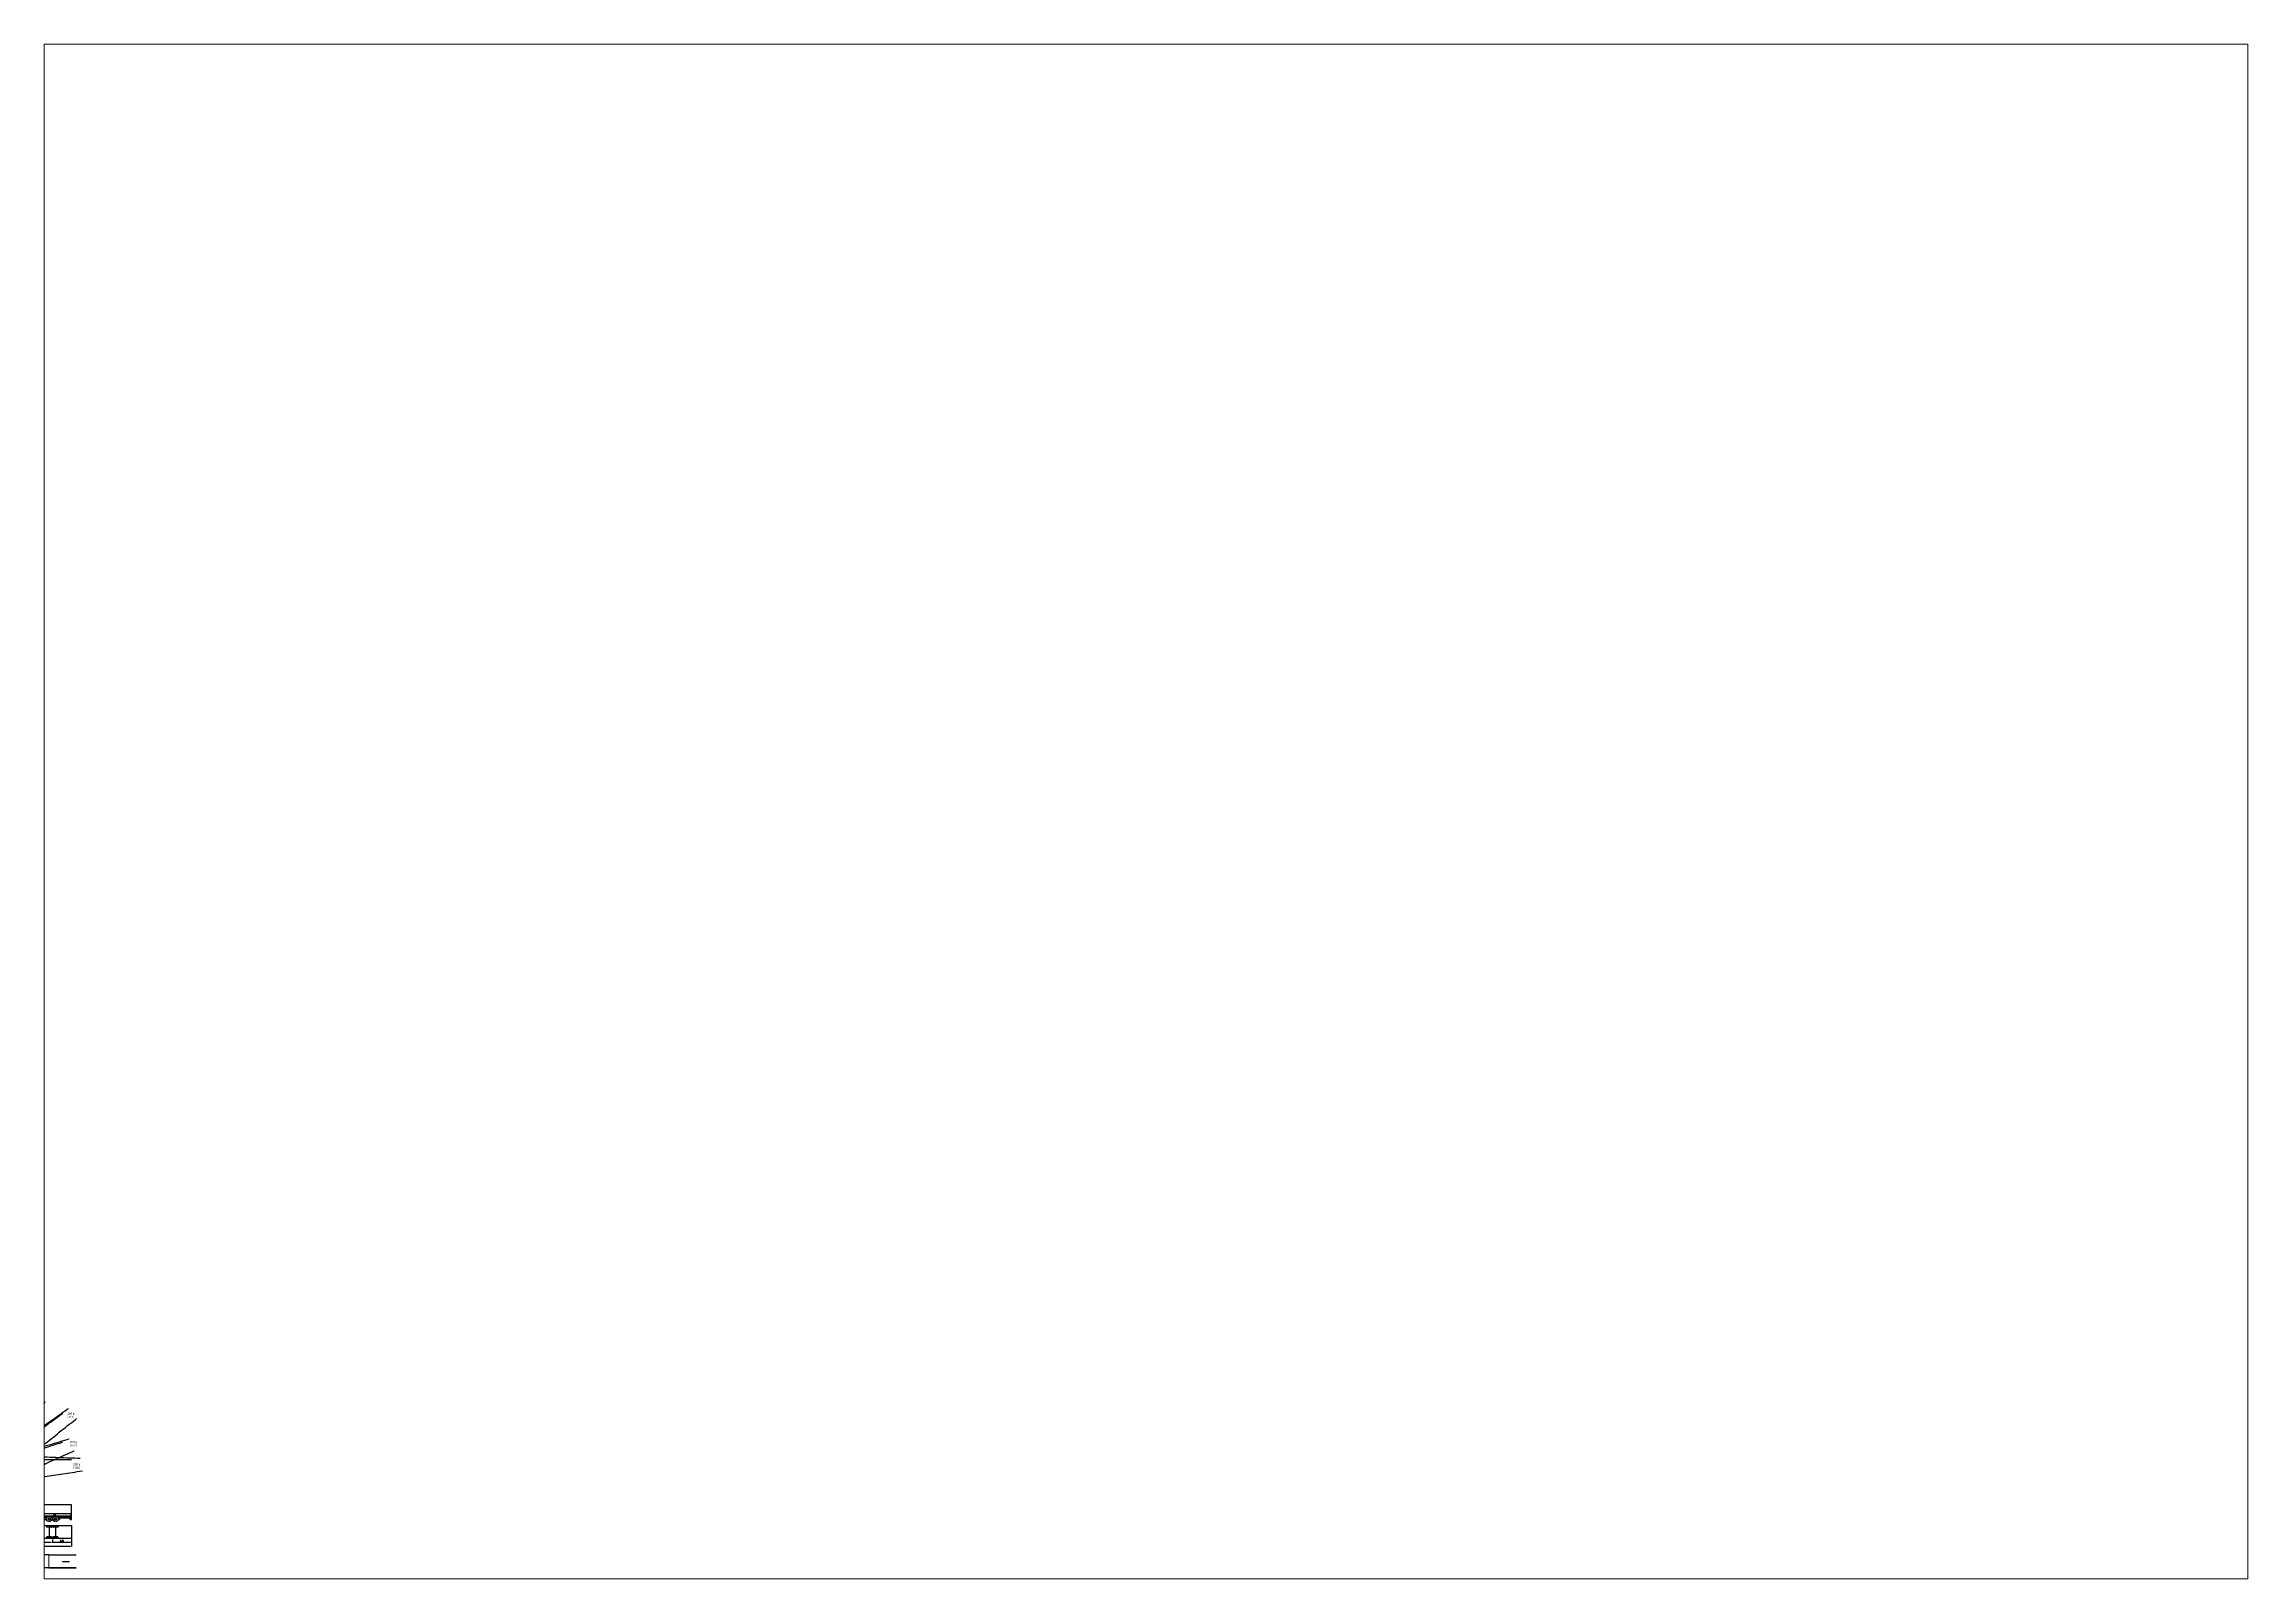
# Paper-space layout 'Layout1' of a CAD drawing. Header units: millimetres. Extents: x 29 to 259, y 20 to 180.
# The model-space entities are those that its viewports show. They can reach past a viewport. Long polylines and large blocks are cut down to what shows.
import ezdxf
from ezdxf import colors
from ezdxf.entities.mleader import LeaderData, LeaderLine
from ezdxf.math import Vec2, Vec3

# ---------------------------------------------------------------- set-up
doc = ezdxf.new("R2010")
doc.units = ezdxf.units.MM
doc.linetypes.add('DASHEDX2', pattern=[1.5, 1, -0.5])
doc.layers.add('Tekst', color=4, linetype='Continuous')
doc.styles.add('BT standard', font='sanss___.ttf')
doc.styles.add('Legend', font='CALIBRI.TTF')
doc.styles.get("Standard").update_dxf_attribs({"font": 'romans'})
doc.dimstyles.new('ISO-25', dxfattribs={"dimtxt": 2.5, "dimasz": 2.5, "dimexe": 1.25, "dimexo": 0.625, "dimtad": 1, "dimtxsty": 'Standard', "dimcen": 2.5, "dimadec": 0, "dimazin": 0, "dimtfac": 1, "dimtmove": 0, "dimatfit": 3, "dimfxl": 1, "dimarcsym": 0})

# ---------------------------------------------------------------- blocks, each defined once
blk = doc.blocks.new('*U3138')
at = {"color": 2, "lineweight": 0}
blk.add_circle((0, 0), 0.0127, dxfattribs=at)
blk = doc.blocks.new('*U3140')
at = {"color": 1, "linetype": 'Continuous', "lineweight": 0, "ltscale": 1.524}
blk.add_lwpolyline([(0, 1.275), (-12, 1.275), (-12, -1.275), (0, -1.275), (0, 1.275), (0, 1.275)], close=True, dxfattribs=at)
at = {"color": 2, "linetype": 'Continuous', "ltscale": 1.524, "flags": 128}
for points in [[(-9.393, 1.018752), (-9.393, 1.177248), (-9.25076, 1.225), (-8.51924, 1.225), (-8.377, 1.177248), (-8.377, 1.018752), (-8.51924, 0.971), (-9.25076, 0.971)], [(-9.393, 0.561552), (-9.393, 0.720048), (-9.25076, 0.7678), (-8.51924, 0.7678), (-8.377, 0.720048), (-8.377, 0.561552), (-8.51924, 0.5138), (-9.25076, 0.5138)], [(-8.123, 1.018752), (-8.123, 1.177248), (-7.98076, 1.225), (-7.24924, 1.225), (-7.107, 1.177248), (-7.107, 1.018752), (-7.24924, 0.971), (-7.98076, 0.971)], [(-8.123, 0.561552), (-8.123, 0.720048), (-7.98076, 0.7678), (-7.24924, 0.7678), (-7.107, 0.720048), (-7.107, 0.561552), (-7.24924, 0.5138), (-7.98076, 0.5138)], [(-9.393, -0.720048), (-9.393, -0.561552), (-9.25076, -0.5138), (-8.51924, -0.5138), (-8.377, -0.561552), (-8.377, -0.720048), (-8.51924, -0.7678), (-9.25076, -0.7678)], [(-9.393, -1.177248), (-9.393, -1.018752), (-9.25076, -0.971), (-8.51924, -0.971), (-8.377, -1.018752), (-8.377, -1.177248), (-8.51924, -1.225), (-9.25076, -1.225)], [(-8.123, -0.720048), (-8.123, -0.561552), (-7.98076, -0.5138), (-7.24924, -0.5138), (-7.107, -0.561552), (-7.107, -0.720048), (-7.24924, -0.7678), (-7.98076, -0.7678)], [(-8.123, -1.177248), (-8.123, -1.018752), (-7.98076, -0.971), (-7.24924, -0.971), (-7.107, -1.018752), (-7.107, -1.177248), (-7.24924, -1.225), (-7.98076, -1.225)]]:
    blk.add_lwpolyline(points, close=True, dxfattribs=at)
blk = doc.blocks.new('*U3139')
at = {"color": 2, "linetype": 'Continuous', "ltscale": 1.524, "flags": 128}
for points in [[(-0.508, 1.018752), (-0.508, 1.177248), (-0.36576, 1.225), (0.36576, 1.225), (0.508, 1.177248), (0.508, 1.018752), (0.36576, 0.971), (-0.36576, 0.971)], [(-0.508, -1.177248), (-0.508, -1.018752), (-0.36576, -0.971), (0.36576, -0.971), (0.508, -1.018752), (0.508, -1.177248), (0.36576, -1.225), (-0.36576, -1.225)]]:
    blk.add_lwpolyline(points, close=True, dxfattribs=at)
at = {"rotation": 180}
blk.add_blockref('*U3140', (-1.45, 0), dxfattribs=at)
blk = doc.blocks.new('*U3141')
at = {"color": 2, "lineweight": 0}
blk.add_circle((0, 0), 0.0127, dxfattribs=at)
blk = doc.blocks.new('*U3142')
at = {"color": 2, "lineweight": 0}
blk.add_circle((0, 0), 0.0127, dxfattribs=at)
blk = doc.blocks.new('*U3143')
at = {"color": 1, "lineweight": 0}
blk.add_circle((0, 0), 0.0127, dxfattribs=at)
blk = doc.blocks.new('*U3144')
at = {"color": 1, "lineweight": 0}
blk.add_circle((0, 0), 0.0127, dxfattribs=at)
blk = doc.blocks.new('*U3145')
at = {"color": 2, "lineweight": 0}
blk.add_circle((0, 0), 0.0127, dxfattribs=at)
blk = doc.blocks.new('*U3146')
at = {"color": 2, "lineweight": 0}
blk.add_circle((0, 0), 0.0127, dxfattribs=at)
blk = doc.blocks.new('*U3147')
at = {"color": 2, "lineweight": 0}
blk.add_circle((0, 0), 0.0127, dxfattribs=at)
blk = doc.blocks.new('*U3148')
at = {"color": 1, "lineweight": 0}
blk.add_circle((0, 0), 0.0127, dxfattribs=at)
blk = doc.blocks.new('*U3149')
at = {"color": 1, "lineweight": 0}
blk.add_circle((0, 0), 0.0127, dxfattribs=at)
blk = doc.blocks.new('*U3150')
at = {"color": 2, "lineweight": 0}
blk.add_circle((0, 0), 0.0127, dxfattribs=at)
blk = doc.blocks.new('*U3151')
at = {"color": 2, "lineweight": 0}
blk.add_circle((0, 0), 0.0127, dxfattribs=at)
blk = doc.blocks.new('*U3152')
at = {"color": 2, "lineweight": 0}
blk.add_circle((0, 0), 0.0127, dxfattribs=at)
blk = doc.blocks.new('*U3153')
at = {"color": 1, "lineweight": 0}
blk.add_circle((0, 0), 0.0127, dxfattribs=at)
blk = doc.blocks.new('*U3154')
at = {"color": 1, "lineweight": 0}
blk.add_circle((0, 0), 0.0127, dxfattribs=at)
blk = doc.blocks.new('*U3155')
at = {"color": 2, "lineweight": 0}
blk.add_circle((0, 0), 0.0127, dxfattribs=at)
blk = doc.blocks.new('*U3156')
at = {"color": 2, "lineweight": 0}
blk.add_circle((0, 0), 0.0127, dxfattribs=at)
blk = doc.blocks.new('*U3157')
at = {"color": 2, "lineweight": 0}
blk.add_circle((0, 0), 0.0127, dxfattribs=at)
blk = doc.blocks.new('*U3158')
at = {"color": 1, "lineweight": 0}
blk.add_circle((0, 0), 0.0127, dxfattribs=at)
blk = doc.blocks.new('*U3159')
at = {"color": 1, "lineweight": 0}
blk.add_circle((0, 0), 0.0127, dxfattribs=at)
blk = doc.blocks.new('*U3160')
at = {"color": 2, "lineweight": 0}
blk.add_circle((0, 0), 0.0127, dxfattribs=at)
blk = doc.blocks.new('*U3161')
at = {"color": 1, "lineweight": 0}
blk.add_circle((0, 0), 0.0127, dxfattribs=at)
blk = doc.blocks.new('*U3162')
at = {"color": 2, "lineweight": 0}
blk.add_circle((0, 0), 0.0127, dxfattribs=at)
blk = doc.blocks.new('*U3163')
at = {"color": 2, "lineweight": 0}
blk.add_circle((0, 0), 0.0127, dxfattribs=at)
blk = doc.blocks.new('*U3164')
at = {"color": 1, "lineweight": 0}
blk.add_circle((0, 0), 0.0127, dxfattribs=at)
blk = doc.blocks.new('*U3165')
at = {"color": 1, "lineweight": 0}
blk.add_circle((0, 0), 0.0127, dxfattribs=at)
blk = doc.blocks.new('*U3166')
at = {"color": 1, "lineweight": 0}
blk.add_circle((0, 0), 0.0127, dxfattribs=at)
blk = doc.blocks.new('*U3167')
at = {"color": 2, "lineweight": 0}
blk.add_circle((0, 0), 0.0127, dxfattribs=at)
blk = doc.blocks.new('*U3168')
at = {"color": 1, "lineweight": 0}
blk.add_circle((0, 0), 0.0127, dxfattribs=at)
blk = doc.blocks.new('*U3169')
at = {"color": 2, "lineweight": 0}
blk.add_circle((0, 0), 0.0127, dxfattribs=at)
blk = doc.blocks.new('*U3170')
at = {"color": 2, "lineweight": 0}
blk.add_circle((0, 0), 0.0127, dxfattribs=at)
blk = doc.blocks.new('*U3171')
at = {"color": 1, "lineweight": 0}
blk.add_circle((0, 0), 0.0127, dxfattribs=at)
blk = doc.blocks.new('*U3172')
at = {"color": 1, "lineweight": 0}
blk.add_circle((0, 0), 0.0127, dxfattribs=at)
blk = doc.blocks.new('*U3173')
at = {"color": 1, "lineweight": 0}
blk.add_circle((0, 0), 0.0127, dxfattribs=at)
blk = doc.blocks.new('*U3174')
at = {"color": 2, "lineweight": 0}
blk.add_circle((0, 0), 0.0127, dxfattribs=at)
blk = doc.blocks.new('*U3175')
at = {"color": 2, "lineweight": 0}
blk.add_circle((0, 0), 0.0127, dxfattribs=at)
blk = doc.blocks.new('*U3176')
at = {"color": 2, "lineweight": 0}
blk.add_circle((0, 0), 0.0127, dxfattribs=at)
blk = doc.blocks.new('*U3177')
at = {"color": 1, "lineweight": 0}
blk.add_circle((0, 0), 0.0127, dxfattribs=at)
blk = doc.blocks.new('*U3178')
at = {"color": 1, "lineweight": 0}
blk.add_circle((0, 0), 0.0127, dxfattribs=at)
blk = doc.blocks.new('*U3179')
at = {"color": 2, "lineweight": 0}
blk.add_circle((0, 0), 0.0127, dxfattribs=at)
blk = doc.blocks.new('*U3180')
at = {"color": 2, "lineweight": 0}
blk.add_circle((0, 0), 0.0127, dxfattribs=at)
blk = doc.blocks.new('*U3181')
at = {"color": 2, "lineweight": 0}
blk.add_circle((0, 0), 0.0127, dxfattribs=at)
blk = doc.blocks.new('*U3182')
at = {"color": 1, "lineweight": 0}
blk.add_circle((0, 0), 0.0127, dxfattribs=at)
blk = doc.blocks.new('*U3183')
at = {"color": 1, "lineweight": 0}
blk.add_circle((0, 0), 0.0127, dxfattribs=at)
blk = doc.blocks.new('*U3184')
at = {"color": 2, "lineweight": 0}
blk.add_circle((0, 0), 0.0127, dxfattribs=at)
blk = doc.blocks.new('*U3185')
at = {"color": 2, "lineweight": 0}
blk.add_circle((0, 0), 0.0127, dxfattribs=at)
blk = doc.blocks.new('*U3186')
at = {"color": 2, "lineweight": 0}
blk.add_circle((0, 0), 0.0127, dxfattribs=at)
blk = doc.blocks.new('*U3187')
at = {"color": 1, "lineweight": 0}
blk.add_circle((0, 0), 0.0127, dxfattribs=at)
blk = doc.blocks.new('*U3188')
at = {"color": 1, "lineweight": 0}
blk.add_circle((0, 0), 0.0127, dxfattribs=at)
blk = doc.blocks.new('*D3189')
at = {"color": 0, "lineweight": -2, "transparency": 16777216}
for p, q in [((1.45, -0.15), (1.45, -0.84)), ((1.65, -0.74), (8.05, -0.74)), ((8.25, -0.2), (8.25, -0.84))]:
    blk.add_line(p, q, dxfattribs=at)
at = {"color": 0, "transparency": 16777216}
for points in [[(1.65, -0.7), (1.65, -0.77), (1.45, -0.74)], [(8.05, -0.7), (8.05, -0.77), (8.25, -0.74)]]:
    blk.add_solid(points, dxfattribs=at)
at = {"layer": 'Defpoints', "color": 0, "transparency": 16777216}
for p in [(1.45, 0.05), (8.25, 0), (8.25, -0.74)]:
    blk.add_point(p, dxfattribs=at)
at = {"color": 0, "transparency": 16777216, "insert": (4.85, -0.49), "char_height": 0.25, "attachment_point": 5}
blk.add_mtext('6,8', dxfattribs=at)
blk = doc.blocks.new('*D3190')
at = {"color": 0, "lineweight": -2, "transparency": 16777216}
for p, q in [((0, -0.2), (0, -1.58)), ((0.2, -1.48), (11.8, -1.48)), ((12, -0.2), (12, -1.58))]:
    blk.add_line(p, q, dxfattribs=at)
at = {"color": 0, "transparency": 16777216}
for points in [[(0.2, -1.44), (0.2, -1.51), (0, -1.48)], [(11.8, -1.44), (11.8, -1.51), (12, -1.48)]]:
    blk.add_solid(points, dxfattribs=at)
at = {"layer": 'Defpoints', "color": 0, "transparency": 16777216}
for p in [(0, 0), (12, 0), (12, -1.48)]:
    blk.add_point(p, dxfattribs=at)
at = {"color": 0, "transparency": 16777216, "insert": (6, -1.25), "char_height": 0.25, "attachment_point": 5}
blk.add_mtext('12', dxfattribs=at)
blk = doc.blocks.new('*D3191')
at = {"color": 0, "lineweight": -2, "transparency": 16777216}
for p, q in [((0, -0.15), (0, -0.84)), ((0.2, -0.74), (1.25, -0.74)), ((1.45, -0.15), (1.45, -0.84))]:
    blk.add_line(p, q, dxfattribs=at)
at = {"color": 0, "transparency": 16777216}
for points in [[(0.2, -0.7), (0.2, -0.77), (0, -0.74)], [(1.25, -0.7), (1.25, -0.77), (1.45, -0.74)]]:
    blk.add_solid(points, dxfattribs=at)
at = {"layer": 'Defpoints', "color": 0, "transparency": 16777216}
for p in [(0, 0.05), (1.45, 0.05), (1.45, -0.74)]:
    blk.add_point(p, dxfattribs=at)
at = {"color": 0, "transparency": 16777216, "insert": (0.72, -0.49), "char_height": 0.25, "attachment_point": 5}
blk.add_mtext('1,45', dxfattribs=at)
blk = doc.blocks.new('*D3192')
at = {"color": 0, "lineweight": -2, "transparency": 16777216}
for p, q in [((-0.2, 2.55), (-0.64, 2.55)), ((-0.2, 0), (-0.64, 0)), ((-0.54, 2.35), (-0.54, 0.2))]:
    blk.add_line(p, q, dxfattribs=at)
at = {"color": 0, "transparency": 16777216}
for points in [[(-0.58, 2.35), (-0.51, 2.35), (-0.54, 2.55)], [(-0.58, 0.2), (-0.51, 0.2), (-0.54, 0)]]:
    blk.add_solid(points, dxfattribs=at)
at = {"layer": 'Defpoints', "color": 0, "transparency": 16777216}
for p in [(-0.54, 0), (0, 2.55), (0, 0)]:
    blk.add_point(p, dxfattribs=at)
at = {"color": 0, "transparency": 16777216, "insert": (-0.79, 1.27), "char_height": 0.25, "attachment_point": 5, "rotation": 90}
blk.add_mtext('2,55', dxfattribs=at)
blk = doc.blocks.new('*D3193')
at = {"color": 0, "lineweight": -2, "transparency": 16777216}
for p, q in [((8.25, -0.2), (8.25, -0.84)), ((8.45, -0.74), (11.8, -0.74)), ((12, -0.15), (12, -0.84))]:
    blk.add_line(p, q, dxfattribs=at)
at = {"color": 0, "transparency": 16777216}
for points in [[(8.45, -0.7), (8.45, -0.77), (8.25, -0.74)], [(11.8, -0.7), (11.8, -0.77), (12, -0.74)]]:
    blk.add_solid(points, dxfattribs=at)
at = {"layer": 'Defpoints', "color": 0, "transparency": 16777216}
for p in [(8.25, 0), (12, 0.05), (12, -0.74)]:
    blk.add_point(p, dxfattribs=at)
at = {"color": 0, "transparency": 16777216, "insert": (10.12, -0.49), "char_height": 0.25, "attachment_point": 5}
blk.add_mtext('3,75', dxfattribs=at)
blk = doc.blocks.new('A$C57FE69EF')
at = {"color": 0}
for p, q in [((0.34, 6.061), (-0.001, 5.078)), ((-0.001, 5.078), (0.221, 5.078)), ((-0.001, 3.898), (-0.001, 5.078)), ((0.11, 4.969), (-0.001, 4.969)), ((0.11, 4.275), (0.11, 4.969)), ((0.221, 5.199), (0.351, 5.801)), ((0.221, 3.762), (0.221, 5.199)), ((0.271, 5.864), (0.346, 5.795)), ((0.295, 5.184), (0.428, 5.801)), ((0.295, 4.998), (0.295, 5.184)), ((0.563, 4.998), (0.295, 4.998)), ((0.351, 5.801), (0.481, 5.942)), ((0.416, 5.871), (2.014, 5.871)), ((0.563, 5.801), (0.428, 5.801)), ((2.014, 5.942), (0.481, 5.942)), ((0.563, 4.998), (0.563, 5.801)), ((1.143, 5.801), (0.652, 5.801)), ((0.652, 5.118), (0.652, 5.801)), ((1.143, 5.243), (0.652, 5.118)), ((1.218, 4.834), (1.009, 4.834)), ((1.009, 4.834), (1.009, 4.745)), ((1.009, 4.745), (1.218, 4.745)), ((1.056, 4.619), (1.79, 4.619)), ((1.105, 4.433), (1.752, 4.456)), ((1.143, 5.243), (1.143, 5.801)), ((1.218, 4.619), (1.218, 5.942)), ((1.218, 4.745), (1.218, 4.834)), ((1.88, 5.801), (1.285, 5.801)), ((1.285, 5.251), (1.285, 5.801)), ((1.88, 5.251), (1.285, 5.251)), ((1.865, 4.567), (1.839, 4.597)), ((1.88, 5.251), (1.88, 5.801)), ((2.014, 4.278), (2.014, 5.942)), ((12, 6.612), (2.185, 6.612)), ((2.185, 4.357), (2.185, 6.612)), ((2.185, 4.899), (12, 4.899)), ((2.185, 4.476), (12, 4.476)), ((2.185, 4.357), (5.157, 4.357)), ((2.326, 4.357), (2.326, 4.23)), ((2.356, 4.899), (2.356, 4.476)), ((5.042, 4.899), (5.042, 4.476)), ((5.157, 4.357), (7.548, 4.357)), ((5.332, 4.899), (5.332, 4.476)), ((6.553, 4.357), (12, 4.357)), ((8.524, 4.899), (8.524, 4.476)), ((8.814, 4.899), (8.814, 4.476)), ((11.858, 4.899), (11.858, 4.476)), ((12, 4.357), (12, 6.612)), ((12, 3.74), (12, 4.357)), ((-0.001, 4.275), (0.221, 4.275)), ((-0.001, 4.045), (0.221, 4.045)), ((0.444, 3.682), (0.215, 3.682)), ((0.533, 4.165), (0.221, 4.165)), ((0.464, 3.965), (0.221, 3.965)), ((0.221, 3.762), (0.443, 3.762)), ((0.444, 3.816), (0.444, 3.682)), ((0.614, 3.682), (0.697, 3.784)), ((2.03, 4.23), (4.884, 4.23)), ((2.058, 3.74), (7.097, 3.74)), ((2.797, 3.74), (2.797, 4.23)), ((2.797, 4.067), (4.757, 4.067)), ((4.757, 4.067), (7.148, 4.067)), ((4.884, 4.23), (7.275, 4.23)), ((8.161, 3.74), (8.331, 3.74)), ((9.217, 4.231), (12, 4.231)), ((9.344, 4.067), (12, 4.067)), ((9.395, 3.74), (9.624, 3.74)), ((9.624, 4.067), (9.624, 3.74)), ((11.509, 3.972), (11.509, 4.068)), ((11.738, 3.74), (12, 3.74))]:
    blk.add_line(p, q, dxfattribs=at)
for p, q in [((0, 2.55), (0, 0)), ((0.614, 3.682), (0.444, 3.682)), ((0.942, 2.45), (0.942, 2.296)), ((0.942, 0.254), (0.942, 0.1)), ((1.908, 2.5), (0.992, 2.5)), ((1.908, 2.246), (0.992, 2.246)), ((1.908, 0.304), (0.992, 0.304)), ((1.908, 0.05), (0.992, 0.05)), ((1.45, 2.246), (1.45, 0.304)), ((1.958, 2.45), (1.958, 2.296)), ((1.958, 0.254), (1.958, 0.1)), ((2.058, 3.861), (2.058, 3.74)), ((7.121, 2.45), (7.121, 2.296)), ((7.121, 0.254), (7.121, 0.1)), ((8.087, 2.5), (7.171, 2.5)), ((8.087, 2.246), (7.171, 2.246)), ((8.087, 0.304), (7.171, 0.304)), ((8.087, 0.05), (7.171, 0.05)), ((7.629, 2.246), (7.629, 0.304)), ((7.983, 4.23), (8.509, 4.231)), ((8.137, 2.45), (8.137, 2.296)), ((8.137, 0.254), (8.137, 0.1)), ((8.355, 2.45), (8.355, 2.296)), ((8.355, 0.254), (8.355, 0.1)), ((9.321, 2.5), (8.405, 2.5)), ((9.321, 2.246), (8.405, 2.246)), ((9.321, 0.304), (8.405, 0.304)), ((9.321, 0.05), (8.405, 0.05)), ((8.863, 2.246), (8.863, 0.304)), ((9.371, 2.45), (9.371, 2.296)), ((9.371, 0.254), (9.371, 0.1))]:
    blk.add_line(p, q)
blk.add_lwpolyline([(0, 2.55), (12, 2.55), (12, 0), (0, 0)], close=True)
at = {"color": 0, "lineweight": 0}
for centre, radius in [((1.447, 3.824), 0.539), ((7.629, 3.824), 0.539), ((8.863, 3.824), 0.539), ((1.447, 3.824), 0.294), ((1.447, 3.824), 0.269), ((1.447, 3.824), 0.0705), ((7.629, 3.824), 0.294), ((7.629, 3.824), 0.269), ((7.629, 3.824), 0.0705), ((8.863, 3.824), 0.294), ((8.863, 3.824), 0.269), ((8.863, 3.824), 0.0705)]:
    blk.add_circle(centre, radius, dxfattribs=at)
at = {"color": 0}
for centre, radius, start, end in [((2.001, 1.091), 5.24, 91.8119, 108.48133), ((1.347, 3.771), 0.904, 112.08369, 177.16595), ((2.434, -0.778), 6.948, 93.86048, 104.73441), ((1.716, 3.623), 1.015, 127.00298, 167.71808), ((1.056, 4.489), 0.13, 90, 112.08369), ((1.226, 3.809), 0.834, 3.6349, 50.89699), ((1.79, 4.554), 0.0648, 41.29048, 90), ((1.502, 5.94), 0.512, 0.22015, 49.36372), ((0.766, 3.817), 1.33, 356.65964, 34.29963), ((0.215, 3.898), 0.216, 180, 270), ((0.597, 3.866), 0.13, 320.50594, 347.71808), ((11.509, 3.743), 0.229, 359.15473, 90.02703)]:
    blk.add_arc(centre, radius, start, end, dxfattribs=at)
for centre, start, end in [((0.992, 2.45), 90, 180), ((0.992, 2.296), 180, 270), ((0.992, 0.254), 90, 180), ((0.992, 0.1), 180, 270), ((1.908, 2.45), 0, 90), ((1.908, 2.296), 270, 0), ((1.908, 0.254), 0, 90), ((1.908, 0.1), 270, 0), ((7.171, 2.45), 90, 180), ((7.171, 2.296), 180, 270), ((7.171, 0.254), 90, 180), ((7.171, 0.1), 180, 270), ((8.087, 2.45), 0, 90), ((8.087, 2.296), 270, 0), ((8.087, 0.254), 0, 90), ((8.087, 0.1), 270, 0), ((8.405, 2.45), 90, 180), ((8.405, 2.296), 180, 270), ((8.405, 0.254), 90, 180), ((8.405, 0.1), 180, 270), ((9.321, 2.45), 0, 90), ((9.321, 2.296), 270, 0), ((9.321, 0.254), 0, 90), ((9.321, 0.1), 270, 0)]:
    blk.add_arc(centre, 0.05, start, end)
dim = blk.add_linear_dim(base=(-0.544, 0), p1=(0, 2.55), p2=(0, 0), angle=270, dimstyle='ISO-25', override={"dimtxt": 0.25, "dimasz": 0.2, "dimexe": 0.1, "dimexo": 0.2, "dimgap": 0.1})
dim.commit()
dim.dimension.update_dxf_attribs({"geometry": '*D3192', "text_midpoint": (-0.793, 1.275)})
for base, p1, p2, picture, middle in [((1.45, -0.738), (0, 0.05), (1.45, 0.05), '*D3191', (0.725, -0.489)), ((12, -1.477), (0, 0), (12, 0), '*D3190', (6, -1.252)), ((8.25, -0.738), (1.45, 0.05), (8.25, 0), '*D3189', (4.85, -0.489)), ((12, -0.738), (8.25, 0), (12, 0.05), '*D3193', (10.125, -0.489))]:
    dim = blk.add_linear_dim(base=base, p1=p1, p2=p2, dimstyle='ISO-25', override={"dimtxt": 0.25, "dimasz": 0.2, "dimexe": 0.1, "dimexo": 0.2, "dimgap": 0.1})
    dim.commit()
    dim.dimension.update_dxf_attribs({"geometry": picture, "text_midpoint": middle})
blk = doc.blocks.new('signatur')
at = {"color": 1, "linetype": 'Continuous', "ltscale": 1.524, "flags": 128}
for points in [[(875.57, 75.73), (875.57, 76.11), (875.58, 76.62), (875.58, 77.13), (875.58, 77.64), (875.58, 78.15), (875.58, 78.66), (875.58, 79.17), (875.58, 79.68), (875.59, 79.72)], [(878.26, 75.73), (878.24, 76.15), (878.23, 76.66), (878.21, 77.17), (878.2, 77.67), (878.19, 78.18), (878.17, 78.68), (878.16, 79.19), (878.16, 79.7), (878.16, 79.72)]]:
    blk.add_lwpolyline(points, dxfattribs=at)
at = {"color": 2, "linetype": 'DASHEDX2', "ltscale": 1.524, "flags": 128}
for points in [[(875.77, 75.73), (875.77, 75.73), (875.77, 76.24), (875.77, 76.75), (875.77, 77.26), (875.77, 77.77), (875.77, 78.28), (875.77, 78.78), (875.77, 79.29), (875.77, 79.72)], [(877.97, 75.73), (877.97, 75.73), (877.97, 76.24), (877.97, 76.75), (877.97, 77.26), (877.97, 77.77), (877.97, 78.28), (877.97, 78.78), (877.97, 79.29), (877.97, 79.72)]]:
    blk.add_lwpolyline(points, dxfattribs=at)
at = {"layer": 'Tekst', "insert": (876.39, 80.96), "char_height": 0.4, "attachment_point": 1, "style": 'Legend'}
blk.add_mtext_dynamic_manual_height_columns('100 g \\P(90)', width=2.4215, gutter_width=12.5, heights=[0], dxfattribs=at)
ml = blk.add_multileader_mtext('Standard')
ml.set_content('', color=256)
ml.set_leader_properties(lineweight=9)
ml.build(insert=Vec2(0, 0))
ml.multileader.update_dxf_attribs({"text_right_attachment_type": 6, "dogleg_length": 0.1, "arrow_head_size": 0.4})
ctx = ml.context
ctx.base_point, ctx.char_height, ctx.arrow_head_size, ctx.landing_gap_size, ctx.plane_origin = Vec3(874.05, 79.09), 0.6, 0.4, 0.09, Vec3(875.58, 78.79)
ctx.right_attachment, ctx.text_align_type = 6, 2
notes = []
notes.append((ctx, [(0, (1, 1, 0), (874.33, 78.79), (-1, 0), 0.1, [(0, [(875.58, 78.79)], 0, [])])]))
ctx.mtext.insert, ctx.mtext.alignment, ctx.mtext.flow_direction = Vec3(874.14, 79.39), 3, 5
ml = blk.add_multileader_mtext('Standard')
ml.set_content('Arealbehov', color=256, style='BT standard')
ml.set_leader_properties(lineweight=9)
ml.build(insert=Vec2(0, 0))
ml.multileader.update_dxf_attribs({"text_right_attachment_type": 6, "dogleg_length": 0.1, "arrow_head_size": 0.4})
ctx = ml.context
ctx.base_point, ctx.char_height, ctx.arrow_head_size, ctx.landing_gap_size, ctx.plane_origin = Vec3(879.58, 78.78), 0.4, 0.4, 0.09, Vec3(878.12, 78.78)
ctx.right_attachment = 6
notes.append((ctx, [(0, (1, 1, 0), (879.53, 78.78), (1, 0), 0.0548, [(0, [(878.17, 78.79)], 0, [])])]))
ctx.mtext.insert, ctx.mtext.flow_direction = Vec3(879.67, 78.99), 5
ml = blk.add_multileader_mtext('Standard')
ml.set_content('', color=256)
ml.set_leader_properties(lineweight=9)
ml.build(insert=Vec2(0, 0))
ml.multileader.update_dxf_attribs({"text_right_attachment_type": 6, "dogleg_length": 0.1, "arrow_head_size": 0.4})
ctx = ml.context
ctx.base_point, ctx.char_height, ctx.arrow_head_size, ctx.landing_gap_size, ctx.plane_origin = Vec3(874.24, 77.43), 0.6, 0.4, 0.09, Vec3(875.77, 77.13)
ctx.right_attachment, ctx.text_align_type = 6, 2
notes.append((ctx, [(0, (1, 1, 0), (874.52, 77.13), (-1, 0), 0.1, [(0, [(875.77, 77.13)], 0, [])])]))
ctx.mtext.insert, ctx.mtext.alignment, ctx.mtext.flow_direction = Vec3(874.33, 77.73), 3, 5
ml = blk.add_multileader_mtext('Standard')
ml.set_content('Sporareal', color=256, style='BT standard')
ml.set_leader_properties(lineweight=9)
ml.build(insert=Vec2(0, 0))
ml.multileader.update_dxf_attribs({"text_right_attachment_type": 6, "dogleg_length": 0.1, "arrow_head_size": 0.4})
ctx = ml.context
ctx.base_point, ctx.char_height, ctx.arrow_head_size, ctx.landing_gap_size, ctx.plane_origin = Vec3(879.43, 77.13), 0.4, 0.4, 0.09, Vec3(877.93, 77.13)
ctx.right_attachment = 6
notes.append((ctx, [(0, (1, 1, 0), (879.33, 77.13), (1, 0), 0.1, [(0, [(877.97, 77.13)], 0, [])])]))
ctx.mtext.insert, ctx.mtext.flow_direction = Vec3(879.52, 77.39), 5
for ctx, leaders in notes:
    for number, flags, end, landing, length, lines in leaders:
        leader = LeaderData()
        leader.index, (leader.has_last_leader_line, leader.has_dogleg_vector, leader.attachment_direction) = number, flags
        leader.last_leader_point, leader.dogleg_vector, leader.dogleg_length = Vec3(end), Vec3(landing), length
        for number, points, colour, breaks in lines:
            line = LeaderLine()
            line.index, line.vertices, line.color, line.breaks = number, Vec3.list(points), colors.encode_raw_color(colour), breaks
            leader.lines.append(line)
        ctx.leaders.append(leader)
blk = doc.blocks.new('LV B')
at = {"color": 1, "linetype": 'Continuous', "ltscale": 1.524, "flags": 128}
for points in [[(-25.22, 12.82), (-25.34, 13.24), (-25.49, 13.76), (-25.64, 14.27), (-25.78, 14.79), (-25.93, 15.3), (-26.08, 15.81), (-26.23, 16.31), (-26.38, 16.82), (-26.53, 17.32), (-26.68, 17.83), (-26.83, 18.33), (-26.98, 18.83), (-27.13, 19.33), (-27.28, 19.82), (-27.43, 20.32), (-27.58, 20.82), (-27.73, 21.31), (-27.88, 21.81), (-28.04, 22.3), (-28.19, 22.79), (-28.34, 23.28), (-28.5, 23.77), (-28.65, 24.27), (-28.8, 24.76), (-28.96, 25.25), (-29.11, 25.73), (-29.27, 26.22), (-29.42, 26.71), (-29.58, 27.2), (-29.73, 27.69), (-29.89, 28.18), (-30.04, 28.66), (-30.2, 29.15), (-30.35, 29.64), (-30.51, 30.12), (-30.66, 30.61), (-30.82, 31.1), (-30.98, 31.58), (-31.13, 32.07), (-31.29, 32.56), (-31.44, 33.04), (-31.6, 33.53), (-31.76, 34.01), (-31.91, 34.5), (-32.07, 34.98), (-32.23, 35.47), (-32.38, 35.95), (-32.45, 36.15)], [(-22.23, 14.76), (-22.37, 15.1), (-22.55, 15.53), (-22.73, 15.97), (-22.9, 16.41), (-23.08, 16.86), (-23.25, 17.31), (-23.42, 17.76), (-23.6, 18.22), (-23.77, 18.67), (-23.94, 19.13), (-24.11, 19.59), (-24.28, 20.06), (-24.44, 20.52), (-24.61, 20.99), (-24.78, 21.46), (-24.95, 21.93), (-25.11, 22.4), (-25.28, 22.87), (-25.44, 23.34), (-25.61, 23.82), (-25.77, 24.29), (-25.93, 24.77), (-26.1, 25.24), (-26.26, 25.72), (-26.42, 26.2), (-26.58, 26.67), (-26.75, 27.15), (-26.91, 27.63), (-27.07, 28.11), (-27.23, 28.59), (-27.39, 29.07), (-27.55, 29.55), (-27.71, 30.03), (-27.87, 30.51), (-28.03, 30.99), (-28.19, 31.47), (-28.35, 31.95), (-28.51, 32.43), (-28.67, 32.91), (-28.84, 33.39), (-29, 33.87), (-29.16, 34.35), (-29.32, 34.84), (-29.48, 35.32), (-29.64, 35.8), (-29.8, 36.28), (-29.96, 36.76), (-30.03, 36.96)], [(-23.69, 12.43), (-23.68, 12.66), (-23.66, 13.23), (-23.64, 13.79), (-23.61, 14.36), (-23.59, 14.91), (-23.56, 15.47), (-23.54, 16.02), (-23.52, 16.56), (-23.5, 17.11), (-23.48, 17.65), (-23.46, 18.19), (-23.44, 18.72), (-23.42, 19.26), (-23.4, 19.79), (-23.39, 20.32), (-23.37, 20.85), (-23.36, 21.38), (-23.34, 21.9), (-23.33, 22.43), (-23.32, 22.95), (-23.31, 23.47), (-23.3, 23.99), (-23.29, 24.51), (-23.28, 25.03), (-23.27, 25.55), (-23.26, 26.07), (-23.25, 26.59), (-23.24, 27.11), (-23.24, 27.62), (-23.23, 28.14), (-23.23, 28.65), (-23.22, 29.17), (-23.22, 29.68), (-23.21, 30.2), (-23.21, 30.71), (-23.2, 31.22), (-23.2, 31.74), (-23.2, 32.25), (-23.19, 32.76), (-23.19, 33.27), (-23.19, 33.79), (-23.18, 34.3), (-23.18, 34.81), (-23.18, 35.32), (-23.18, 35.83), (-23.17, 36.35), (-23.17, 36.86), (-23.17, 37.27)], [(-23, 13.82), (-22.8, 14.39), (-22.6, 14.94), (-22.4, 15.49), (-22.2, 16.04), (-22, 16.58), (-21.8, 17.11), (-21.6, 17.64), (-21.41, 18.17), (-21.21, 18.69), (-21.02, 19.21), (-20.83, 19.72), (-20.64, 20.23), (-20.45, 20.74), (-20.26, 21.25), (-20.08, 21.76), (-19.89, 22.26), (-19.71, 22.76), (-19.53, 23.26), (-19.35, 23.76), (-19.17, 24.26), (-19, 24.76), (-18.82, 25.25), (-18.65, 25.75), (-18.48, 26.24), (-18.3, 26.74), (-18.13, 27.23), (-17.96, 27.72), (-17.79, 28.21), (-17.63, 28.7), (-17.46, 29.19), (-17.29, 29.68), (-17.13, 30.17), (-16.96, 30.66), (-16.79, 31.15), (-16.63, 31.64), (-16.47, 32.13), (-16.3, 32.62), (-16.14, 33.1), (-15.98, 33.59), (-15.81, 34.08), (-15.65, 34.57), (-15.49, 35.05), (-15.33, 35.54), (-15.17, 36.03), (-15.01, 36.51), (-14.85, 37), (-14.68, 37.49), (-14.65, 37.58)], [(-19.68, 14.35), (-19.71, 14.51), (-19.76, 14.92), (-19.81, 15.34), (-19.86, 15.76), (-19.9, 16.2), (-19.95, 16.64), (-19.99, 17.09), (-20.03, 17.54), (-20.07, 18), (-20.1, 18.47), (-20.14, 18.94), (-20.17, 19.41), (-20.2, 19.89), (-20.22, 20.37), (-20.25, 20.85), (-20.27, 21.34), (-20.3, 21.83), (-20.32, 22.32), (-20.34, 22.81), (-20.35, 23.3), (-20.37, 23.8), (-20.39, 24.29), (-20.4, 24.79), (-20.42, 25.29), (-20.43, 25.79), (-20.44, 26.29), (-20.45, 26.79), (-20.46, 27.29), (-20.47, 27.79), (-20.48, 28.29), (-20.49, 28.8), (-20.5, 29.3), (-20.51, 29.81), (-20.51, 30.31), (-20.52, 30.82), (-20.53, 31.32), (-20.54, 31.83), (-20.54, 32.33), (-20.55, 32.84), (-20.56, 33.35), (-20.57, 33.85), (-20.58, 34.36), (-20.58, 34.87), (-20.59, 35.38), (-20.6, 35.88), (-20.61, 36.39), (-20.62, 36.9), (-20.62, 37.31)], [(-18.01, 15.19), (-17.95, 15.54), (-17.9, 15.89), (-17.84, 16.27), (-17.77, 16.65), (-17.7, 17.05), (-17.62, 17.46), (-17.54, 17.87), (-17.45, 18.3), (-17.35, 18.73), (-17.26, 19.17), (-17.16, 19.61), (-17.05, 20.06), (-16.94, 20.51), (-16.83, 20.97), (-16.72, 21.42), (-16.6, 21.89), (-16.48, 22.35), (-16.35, 22.82), (-16.23, 23.29), (-16.1, 23.76), (-15.97, 24.23), (-15.84, 24.7), (-15.7, 25.18), (-15.57, 25.65), (-15.43, 26.13), (-15.29, 26.61), (-15.15, 27.08), (-15.01, 27.56), (-14.87, 28.04), (-14.72, 28.52), (-14.58, 29), (-14.43, 29.48), (-14.29, 29.97), (-14.14, 30.45), (-14, 30.93), (-13.85, 31.41), (-13.7, 31.9), (-13.56, 32.38), (-13.41, 32.87), (-13.27, 33.35), (-13.12, 33.84), (-12.97, 34.32), (-12.83, 34.81), (-12.68, 35.29), (-12.53, 35.78), (-12.39, 36.26), (-12.24, 36.75), (-12.21, 36.85)], [(-23.27, 13.03), (-23.2, 13.26), (-23, 13.82), (-22.78, 14.38), (-22.53, 14.93), (-22.25, 15.46), (-21.95, 15.98), (-21.63, 16.48), (-21.28, 16.97), (-20.91, 17.44), (-20.55, 17.91), (-20.19, 18.38), (-19.83, 18.84), (-19.47, 19.29), (-19.11, 19.74), (-18.76, 20.18), (-18.41, 20.63), (-18.06, 21.06), (-17.72, 21.5), (-17.37, 21.93), (-17.03, 22.36), (-16.7, 22.79), (-16.36, 23.21), (-16.03, 23.64), (-15.7, 24.06), (-15.37, 24.48), (-15.04, 24.91), (-14.71, 25.33), (-14.39, 25.74), (-14.07, 26.16), (-13.75, 26.58), (-13.43, 27), (-13.11, 27.41), (-12.79, 27.83), (-12.48, 28.25), (-12.17, 28.66), (-11.85, 29.08), (-11.54, 29.49), (-11.23, 29.91), (-10.92, 30.32), (-10.61, 30.74), (-10.3, 31.15), (-9.99, 31.56), (-9.68, 31.98), (-9.37, 32.39), (-9.07, 32.81), (-8.76, 33.22), (-8.46, 33.63), (-8.21, 33.96)], [(-22.14, 15.67), (-21.95, 15.98), (-21.63, 16.48), (-21.28, 16.97), (-20.91, 17.44), (-20.51, 17.89), (-20.1, 18.32), (-19.66, 18.74), (-19.21, 19.13), (-18.73, 19.5), (-18.25, 19.84), (-17.75, 20.18), (-17.26, 20.51), (-16.78, 20.84), (-16.3, 21.16), (-15.82, 21.48), (-15.34, 21.8), (-14.87, 22.11), (-14.4, 22.42), (-13.94, 22.73), (-13.48, 23.03), (-13.02, 23.34), (-12.56, 23.64), (-12.11, 23.94), (-11.66, 24.24), (-11.22, 24.54), (-10.77, 24.84), (-10.33, 25.14), (-9.89, 25.44), (-9.45, 25.74), (-9.02, 26.04), (-8.58, 26.34), (-8.15, 26.63), (-7.72, 26.93), (-7.29, 27.23), (-6.86, 27.53), (-6.43, 27.82), (-6, 28.12), (-5.58, 28.42), (-5.15, 28.72), (-4.73, 29.02), (-4.31, 29.31), (-3.88, 29.61), (-3.46, 29.91), (-3.04, 30.21), (-2.62, 30.51), (-2.2, 30.81), (-1.78, 31.1), (-1.53, 31.28)], [(-16.96, 14.6), (-16.91, 14.73), (-16.79, 15.03), (-16.66, 15.33), (-16.53, 15.63), (-16.4, 15.93), (-16.26, 16.23), (-16.12, 16.53), (-15.98, 16.83), (-15.83, 17.13), (-15.68, 17.44), (-15.51, 17.77), (-15.33, 18.11), (-15.14, 18.46), (-14.95, 18.82), (-14.74, 19.19), (-14.53, 19.56), (-14.31, 19.94), (-14.09, 20.33), (-13.86, 20.71), (-13.62, 21.11), (-13.38, 21.5), (-13.14, 21.9), (-12.89, 22.3), (-12.64, 22.7), (-12.38, 23.1), (-12.12, 23.51), (-11.86, 23.91), (-11.59, 24.32), (-11.32, 24.73), (-11.05, 25.14), (-10.78, 25.55), (-10.5, 25.96), (-10.23, 26.37), (-9.95, 26.78), (-9.68, 27.2), (-9.4, 27.61), (-9.12, 28.03), (-8.84, 28.44), (-8.56, 28.86), (-8.28, 29.27), (-8, 29.69), (-7.72, 30.11), (-7.44, 30.53), (-7.16, 30.95), (-6.88, 31.37), (-6.6, 31.79), (-6.32, 32.21), (-6.09, 32.54)], [(-20.66, 8.16), (-20.82, 8.33), (-21.1, 8.62), (-21.38, 8.92), (-21.67, 9.23), (-21.96, 9.55), (-22.25, 9.87), (-22.55, 10.21), (-22.85, 10.55), (-23.15, 10.89), (-23.45, 11.25), (-23.75, 11.6), (-24.05, 11.96), (-24.36, 12.33), (-24.66, 12.7), (-24.97, 13.07), (-25.27, 13.45), (-25.58, 13.83), (-25.88, 14.21), (-26.19, 14.59), (-26.49, 14.98), (-26.8, 15.37), (-27.1, 15.76), (-27.41, 16.15), (-27.71, 16.55), (-28.01, 16.94), (-28.32, 17.34), (-28.62, 17.74), (-28.93, 18.14), (-29.23, 18.54), (-29.53, 18.94), (-29.84, 19.34), (-30.14, 19.74), (-30.44, 20.14), (-30.75, 20.55), (-31.05, 20.95), (-31.35, 21.36), (-31.66, 21.76), (-31.96, 22.16), (-32.27, 22.57), (-32.57, 22.97), (-32.88, 23.38), (-33.18, 23.79), (-33.49, 24.19), (-33.79, 24.6), (-34.1, 25), (-34.4, 25.41), (-34.71, 25.81), (-34.89, 26.06)], [(-15.45, 15.66), (-15.33, 15.81), (-15.12, 16.07), (-14.91, 16.32), (-14.7, 16.57), (-14.49, 16.82), (-14.27, 17.06), (-14.05, 17.31), (-13.82, 17.55), (-13.6, 17.79), (-13.37, 18.02), (-13.13, 18.27), (-12.88, 18.53), (-12.61, 18.79), (-12.33, 19.06), (-12.04, 19.34), (-11.74, 19.62), (-11.42, 19.91), (-11.11, 20.2), (-10.78, 20.5), (-10.44, 20.79), (-10.1, 21.09), (-9.76, 21.39), (-9.4, 21.69), (-9.05, 22), (-8.68, 22.3), (-8.32, 22.6), (-7.95, 22.91), (-7.57, 23.21), (-7.2, 23.52), (-6.82, 23.82), (-6.44, 24.13), (-6.05, 24.43), (-5.67, 24.74), (-5.28, 25.05), (-4.89, 25.35), (-4.5, 25.66), (-4.11, 25.97), (-3.72, 26.28), (-3.33, 26.59), (-2.94, 26.91), (-2.55, 27.22), (-2.15, 27.53), (-1.76, 27.84), (-1.37, 28.16), (-0.97, 28.47), (-0.58, 28.78), (-0.18, 29.1), (0.05, 29.29)], [(-23.45, 12.33), (-23.36, 12.68), (-23.2, 13.26), (-23, 13.82), (-22.78, 14.38), (-22.53, 14.93), (-22.25, 15.46), (-21.95, 15.98), (-21.63, 16.48), (-21.28, 16.97), (-20.91, 17.44), (-20.51, 17.89), (-20.1, 18.32), (-19.66, 18.74), (-19.21, 19.13), (-18.73, 19.5), (-18.24, 19.84), (-17.74, 20.16), (-17.22, 20.46), (-16.68, 20.73), (-16.14, 20.98), (-15.58, 21.2), (-15.01, 21.39), (-14.44, 21.56), (-13.87, 21.73), (-13.3, 21.89), (-12.74, 22.05), (-12.18, 22.21), (-11.63, 22.36), (-11.09, 22.51), (-10.54, 22.66), (-10, 22.81), (-9.47, 22.96), (-8.94, 23.11), (-8.41, 23.26), (-7.89, 23.41), (-7.36, 23.55), (-6.85, 23.7), (-6.33, 23.85), (-5.82, 24), (-5.3, 24.14), (-4.79, 24.29), (-4.29, 24.44), (-3.78, 24.59), (-3.28, 24.74), (-2.77, 24.89), (-2.27, 25.04), (-1.77, 25.19), (-1.47, 25.28)], [(-23.04, 13.71), (-23, 13.82), (-22.78, 14.38), (-22.53, 14.93), (-22.25, 15.46), (-21.95, 15.98), (-21.63, 16.48), (-21.28, 16.97), (-20.91, 17.44), (-20.51, 17.89), (-20.1, 18.32), (-19.66, 18.74), (-19.21, 19.13), (-18.73, 19.5), (-18.24, 19.84), (-17.74, 20.16), (-17.22, 20.46), (-16.68, 20.73), (-16.14, 20.98), (-15.58, 21.2), (-15.01, 21.39), (-14.43, 21.56), (-13.85, 21.69), (-13.26, 21.8), (-12.67, 21.88), (-12.07, 21.93), (-11.47, 21.96), (-10.87, 21.95), (-10.27, 21.94), (-9.68, 21.92), (-9.1, 21.9), (-8.51, 21.87), (-7.94, 21.85), (-7.37, 21.83), (-6.8, 21.8), (-6.24, 21.78), (-5.69, 21.75), (-5.13, 21.73), (-4.58, 21.71), (-4.04, 21.68), (-3.49, 21.66), (-2.95, 21.64), (-2.41, 21.62), (-1.88, 21.6), (-1.34, 21.59), (-0.81, 21.57), (-0.28, 21.55), (0.25, 21.54), (0.77, 21.52)], [(-16.42, 13.95), (-16.29, 14.1), (-16.07, 14.35), (-15.85, 14.58), (-15.61, 14.81), (-15.38, 15.04), (-15.13, 15.26), (-14.88, 15.47), (-14.63, 15.68), (-14.37, 15.88), (-14.11, 16.08), (-13.85, 16.28), (-13.58, 16.46), (-13.31, 16.65), (-13.04, 16.83), (-12.76, 17.01), (-12.49, 17.18), (-12.21, 17.36), (-11.93, 17.52), (-11.64, 17.69), (-11.36, 17.85), (-11.07, 18.01), (-10.78, 18.16), (-10.48, 18.32), (-10.17, 18.48), (-9.84, 18.65), (-9.5, 18.82), (-9.15, 18.99), (-8.78, 19.17), (-8.4, 19.34), (-8.01, 19.52), (-7.62, 19.7), (-7.21, 19.88), (-6.8, 20.07), (-6.39, 20.26), (-5.97, 20.45), (-5.54, 20.64), (-5.11, 20.83), (-4.68, 21.03), (-4.25, 21.22), (-3.81, 21.42), (-3.37, 21.62), (-2.93, 21.82), (-2.48, 22.02), (-2.04, 22.22), (-1.59, 22.43), (-1.14, 22.63), (-0.69, 22.83), (-0.42, 22.96)], [(-15.86, 14.51), (-15.81, 14.55), (-15.56, 14.76), (-15.3, 14.96), (-15.03, 15.15), (-14.76, 15.33), (-14.48, 15.5), (-14.19, 15.66), (-13.9, 15.81), (-13.61, 15.95), (-13.31, 16.09), (-13.01, 16.22), (-12.71, 16.34), (-12.4, 16.46), (-12.1, 16.57), (-11.79, 16.68), (-11.47, 16.78), (-11.16, 16.87), (-10.85, 16.97), (-10.53, 17.05), (-10.21, 17.13), (-9.9, 17.21), (-9.58, 17.29), (-9.26, 17.36), (-8.93, 17.42), (-8.61, 17.49), (-8.29, 17.55), (-7.97, 17.61), (-7.63, 17.67), (-7.27, 17.72), (-6.9, 17.78), (-6.52, 17.84), (-6.12, 17.9), (-5.72, 17.96), (-5.3, 18.02), (-4.87, 18.09), (-4.44, 18.15), (-4, 18.22), (-3.55, 18.29), (-3.1, 18.36), (-2.64, 18.43), (-2.17, 18.5), (-1.71, 18.57), (-1.24, 18.64), (-0.76, 18.71), (-0.29, 18.78), (0.19, 18.86), (0.67, 18.93), (1.16, 19)], [(-5.42, -0.02), (-5.94, -0.03), (-6.46, -0.06), (-6.98, -0.11), (-7.51, -0.17), (-8.04, -0.24), (-8.57, -0.31), (-9.11, -0.4), (-9.64, -0.42), (-10.17, -0.43), (-10.71, -0.41), (-11.23, -0.37), (-11.75, -0.31), (-12.26, -0.23), (-12.76, -0.14), (-13.25, -0.04), (-13.76, -0.02), (-14.29, -0.02), (-14.81, -0.02), (-15.33, -0.02), (-15.85, -0.02), (-16.37, -0.02), (-16.9, -0.02), (-17.42, -0.02), (-17.42, -0.02), (-17.93, 0.02), (-18.44, 0.1), (-18.96, 0.25), (-19.46, 0.46), (-19.95, 0.72), (-20.42, 1.05), (-20.86, 1.41), (-21.31, 1.76), (-21.75, 2.11), (-22.19, 2.46), (-22.62, 2.81), (-23.05, 3.15), (-23.48, 3.49), (-23.91, 3.83), (-24.34, 4.16), (-24.76, 4.5), (-25.18, 4.83), (-25.6, 5.16), (-26.02, 5.48), (-26.44, 5.81), (-26.86, 6.13), (-27.28, 6.45), (-27.7, 6.77), (-28.11, 7.09), (-28.53, 7.41), (-28.94, 7.73), (-29.36, 8.04), (-29.77, 8.35), (-30.19, 8.67), (-30.6, 8.98), (-31.01, 9.29), (-31.43, 9.6), (-31.84, 9.91), (-32.25, 10.22), (-32.66, 10.53), (-33.08, 10.83), (-33.49, 11.14), (-33.9, 11.45), (-34.31, 11.75), (-34.73, 12.06), (-35.14, 12.36), (-35.55, 12.66), (-35.96, 12.97), (-36.37, 13.27), (-36.79, 13.58), (-37.12, 13.82)], [(-5.42, 2.53), (-5.94, 2.53), (-6.46, 2.53), (-6.98, 2.53), (-7.5, 2.53), (-8.03, 2.53), (-8.55, 2.53), (-9.07, 2.53), (-9.59, 2.53), (-10.11, 2.54), (-10.63, 2.55), (-11.16, 2.57), (-11.68, 2.61), (-12.19, 2.68), (-12.71, 2.76), (-13.22, 2.87), (-13.72, 2.99), (-14.23, 3.13), (-14.72, 3.29), (-15.22, 3.45), (-15.71, 3.63), (-16.19, 3.82), (-16.67, 4.02), (-17.15, 4.23), (-17.15, 4.23), (-17.15, 4.23), (-17.61, 4.44), (-18.05, 4.65), (-18.48, 4.86), (-18.88, 5.06), (-19.27, 5.26), (-19.63, 5.45), (-19.98, 5.64), (-20.35, 5.84), (-20.71, 6.05), (-21.09, 6.27), (-21.47, 6.49), (-21.86, 6.71), (-22.24, 6.94), (-22.64, 7.18), (-23.03, 7.42), (-23.43, 7.67), (-23.83, 7.92), (-24.23, 8.17), (-24.63, 8.43), (-25.04, 8.69), (-25.44, 8.96), (-25.85, 9.22), (-26.26, 9.49), (-26.66, 9.76), (-27.07, 10.04), (-27.48, 10.31), (-27.89, 10.59), (-28.3, 10.87), (-28.71, 11.15), (-29.12, 11.43), (-29.53, 11.71), (-29.95, 11.99), (-30.36, 12.28), (-30.77, 12.56), (-31.18, 12.84), (-31.6, 13.13), (-32.01, 13.41), (-32.43, 13.7), (-32.84, 13.98), (-33.26, 14.26), (-33.67, 14.55), (-34.09, 14.84), (-34.51, 15.12), (-34.92, 15.41), (-35.34, 15.69), (-35.67, 15.92)], [(-5.42, -0.02), (-6.51, -0.06), (-7.6, -0.19), (-8.72, -0.35), (-9.86, -0.54), (-11.03, -0.63), (-12.19, -0.59), (-13.27, -0.42), (-14.27, -0.18), (-15.24, -0.02), (-16.33, -0.02), (-17.42, -0.02), (-17.42, -0.02), (-18.44, 0.1), (-19.46, 0.46), (-20.42, 1.05), (-21.24, 1.89), (-21.92, 2.88), (-22.5, 3.92), (-22.97, 5.02), (-23.35, 6.16), (-23.61, 7.33), (-23.75, 8.52), (-23.78, 9.72), (-23.7, 10.92), (-23.5, 12.1), (-23.2, 13.26), (-23.04, 13.71)], [(-5.42, 2.53), (-6.51, 2.53), (-7.6, 2.53), (-8.69, 2.53), (-9.78, 2.54), (-10.87, 2.56), (-11.96, 2.64), (-13.03, 2.85), (-14.05, 3.21), (-15.01, 3.73), (-15.88, 4.39), (-16.67, 5.14), (-16.67, 5.14), (-16.67, 5.14), (-17.32, 5.87), (-17.9, 6.6), (-18.39, 7.28), (-18.79, 7.89), (-19.14, 8.45), (-19.47, 9.01), (-19.8, 9.59), (-20.11, 10.17), (-20.44, 10.8), (-20.78, 11.49), (-21.13, 12.24), (-21.48, 13.02), (-21.84, 13.83), (-22.2, 14.67), (-22.23, 14.76)], [(-5.42, 2.53), (-6.51, 2.53), (-7.6, 2.53), (-8.69, 2.53), (-9.78, 2.54), (-10.87, 2.56), (-11.96, 2.64), (-13.03, 2.85), (-14.05, 3.21), (-15.01, 3.73), (-15.87, 4.4), (-16.61, 5.19), (-16.61, 5.19), (-16.61, 5.19), (-17.18, 6), (-17.63, 6.81), (-17.99, 7.57), (-18.26, 8.24), (-18.48, 8.86), (-18.68, 9.49), (-18.86, 10.12), (-19.02, 10.75), (-19.17, 11.39), (-19.3, 12.04), (-19.42, 12.68), (-19.54, 13.37), (-19.65, 14.12), (-19.68, 14.35)], [(-5.42, 2.53), (-6.51, 2.53), (-7.6, 2.53), (-8.69, 2.53), (-9.78, 2.54), (-10.87, 2.56), (-11.96, 2.64), (-13.03, 2.85), (-14.05, 3.21), (-15.01, 3.73), (-15.87, 4.4), (-16.61, 5.19), (-16.61, 5.19), (-16.61, 5.19), (-17.17, 6.01), (-17.58, 6.84), (-17.86, 7.63), (-18.03, 8.33), (-18.15, 8.98), (-18.23, 9.63), (-18.28, 10.28), (-18.31, 10.94), (-18.31, 11.59), (-18.29, 12.25), (-18.25, 12.91), (-18.2, 13.56), (-18.13, 14.21), (-18.05, 14.86), (-18.01, 15.19)], [(-5.42, 2.53), (-6.51, 2.53), (-7.6, 2.53), (-8.69, 2.53), (-9.78, 2.54), (-10.87, 2.56), (-11.96, 2.64), (-13.03, 2.85), (-14.05, 3.21), (-15.01, 3.73), (-15.87, 4.4), (-16.61, 5.19), (-16.61, 5.19), (-16.61, 5.19), (-17.17, 6.01), (-17.58, 6.84), (-17.85, 7.63), (-18.01, 8.34), (-18.08, 8.99), (-18.1, 9.64), (-18.05, 10.3), (-17.94, 10.94), (-17.76, 11.57), (-17.54, 12.19), (-17.27, 12.79), (-16.97, 13.37), (-16.65, 13.94), (-16.29, 14.49), (-15.92, 15.03), (-15.53, 15.55), (-15.45, 15.66)], [(-5.42, 2.53), (-6.51, 2.53), (-7.6, 2.53), (-8.69, 2.53), (-9.78, 2.54), (-10.87, 2.56), (-11.96, 2.64), (-13.03, 2.85), (-14.05, 3.21), (-15.01, 3.73), (-15.87, 4.4), (-16.61, 5.19), (-16.61, 5.19), (-16.61, 5.19), (-17.17, 6.01), (-17.58, 6.84), (-17.85, 7.63), (-18.01, 8.34), (-18.08, 8.99), (-18.1, 9.64), (-18.06, 10.3), (-17.99, 10.95), (-17.87, 11.59), (-17.73, 12.23), (-17.56, 12.87), (-17.36, 13.49), (-17.15, 14.11), (-16.96, 14.6)], [(-5.42, 2.53), (-6.51, 2.53), (-7.6, 2.53), (-8.69, 2.53), (-9.78, 2.54), (-10.87, 2.56), (-11.96, 2.64), (-13.03, 2.85), (-14.05, 3.21), (-15.01, 3.73), (-15.87, 4.4), (-16.61, 5.19), (-16.61, 5.19), (-16.61, 5.19), (-17.17, 6.01), (-17.58, 6.84), (-17.85, 7.63), (-18.01, 8.34), (-18.08, 8.99), (-18.1, 9.64), (-18.05, 10.3), (-17.94, 10.94), (-17.76, 11.57), (-17.53, 12.19), (-17.24, 12.77), (-16.89, 13.33), (-16.49, 13.85), (-16.05, 14.33), (-15.86, 14.51)], [(-5.42, -0.02), (-6.51, -0.06), (-7.6, -0.19), (-8.72, -0.35), (-9.86, -0.54), (-11.03, -0.63), (-12.19, -0.59), (-13.27, -0.42), (-14.23, -0.13), (-15.24, -0.02), (-16.33, -0.02), (-17.42, -0.02), (-17.42, -0.02), (-18.44, 0.1), (-19.46, 0.46), (-20.42, 1.05), (-21.24, 1.89), (-21.92, 2.88), (-22.5, 3.92), (-22.97, 5.02), (-23.35, 6.16), (-23.68, 7.3), (-24, 8.42), (-24.3, 9.51), (-24.6, 10.6), (-24.9, 11.66), (-25.19, 12.71), (-25.22, 12.82)], [(-5.42, -0.02), (-6.51, -0.06), (-7.6, -0.19), (-8.72, -0.35), (-9.86, -0.54), (-11.03, -0.63), (-12.19, -0.59), (-13.27, -0.42), (-14.27, -0.18), (-15.24, -0.02), (-16.33, -0.02), (-17.42, -0.02), (-17.42, -0.02), (-18.44, 0.1), (-19.46, 0.46), (-20.42, 1.05), (-21.24, 1.89), (-21.92, 2.88), (-22.5, 3.92), (-22.97, 5.02), (-23.35, 6.16), (-23.61, 7.33), (-23.75, 8.52), (-23.78, 9.72), (-23.75, 10.91), (-23.71, 12.08), (-23.69, 12.43)], [(-5.42, 2.53), (-6.51, 2.53), (-7.6, 2.53), (-8.69, 2.53), (-9.78, 2.54), (-10.87, 2.56), (-11.96, 2.64), (-13.03, 2.85), (-14.06, 3.2), (-15.04, 3.67), (-15.98, 4.21), (-16.88, 4.83), (-16.88, 4.83), (-16.88, 4.83), (-17.67, 5.43), (-18.39, 6.02), (-19.02, 6.58), (-19.55, 7.07), (-20.03, 7.54), (-20.55, 8.06), (-20.66, 8.16)], [(-5.42, 2.53), (-4.91, 2.54), (-4.4, 2.54), (-3.9, 2.54), (-3.39, 2.54), (-2.88, 2.55), (-2.37, 2.55), (-1.86, 2.55), (-1.35, 2.55), (-0.85, 2.55), (-0.34, 2.55), (0, 2.55)], [(-5.42, -0.02), (-4.91, -0.01), (-4.4, -0.01), (-3.9, -0.01), (-3.39, -0.01), (-2.88, 0), (-2.37, 0), (-1.86, 0), (-1.35, 0), (-0.85, 0), (-0.34, 0), (0, 0)]]:
    blk.add_lwpolyline(points, dxfattribs=at)
at = {"color": 2, "linetype": 'DASHEDX2', "ltscale": 1.524, "flags": 128}
for points in [[(-24.4, 11.71), (-24.53, 12.11), (-24.7, 12.61), (-24.87, 13.11), (-25.03, 13.61), (-25.2, 14.1), (-25.36, 14.6), (-25.52, 15.09), (-25.69, 15.59), (-25.85, 16.08), (-26.01, 16.57), (-26.17, 17.07), (-26.33, 17.56), (-26.49, 18.05), (-26.65, 18.54), (-26.81, 19.03), (-26.97, 19.52), (-27.13, 20.01), (-27.29, 20.5), (-27.45, 20.99), (-27.61, 21.48), (-27.77, 21.97), (-27.93, 22.45), (-28.09, 22.94), (-28.25, 23.43), (-28.41, 23.92), (-28.56, 24.4), (-28.72, 24.89), (-28.88, 25.38), (-29.04, 25.86), (-29.2, 26.35), (-29.35, 26.83), (-29.51, 27.32), (-29.67, 27.81), (-29.83, 28.29), (-29.99, 28.78), (-30.14, 29.26), (-30.3, 29.75), (-30.46, 30.23), (-30.62, 30.72), (-30.77, 31.2), (-30.93, 31.69), (-31.09, 32.17), (-31.25, 32.66), (-31.4, 33.14), (-31.56, 33.63), (-31.72, 34.11), (-31.88, 34.59), (-31.94, 34.79)], [(-22.98, 11.3), (-22.98, 11.52), (-23, 12.06), (-23.01, 12.59), (-23.02, 13.13), (-23.03, 13.67), (-23.04, 14.2), (-23.05, 14.73), (-23.06, 15.26), (-23.06, 15.79), (-23.07, 16.32), (-23.07, 16.85), (-23.08, 17.38), (-23.08, 17.9), (-23.08, 18.42), (-23.08, 18.95), (-23.09, 19.47), (-23.09, 19.99), (-23.09, 20.51), (-23.09, 21.03), (-23.09, 21.55), (-23.09, 22.07), (-23.09, 22.58), (-23.09, 23.1), (-23.1, 23.62), (-23.1, 24.13), (-23.1, 24.65), (-23.1, 25.16), (-23.1, 25.68), (-23.1, 26.19), (-23.1, 26.71), (-23.1, 27.22), (-23.1, 27.73), (-23.1, 28.25), (-23.1, 28.76), (-23.1, 29.27), (-23.1, 29.79), (-23.1, 30.3), (-23.1, 30.81), (-23.1, 31.32), (-23.1, 31.83), (-23.1, 32.34), (-23.1, 32.86), (-23.1, 33.37), (-23.1, 33.88), (-23.1, 34.39), (-23.1, 34.9), (-23.1, 35.41), (-23.1, 35.82)], [(-22.44, 12.65), (-22.3, 13.17), (-22.15, 13.7), (-22.01, 14.22), (-21.86, 14.75), (-21.7, 15.27), (-21.55, 15.78), (-21.4, 16.3), (-21.24, 16.81), (-21.09, 17.33), (-20.93, 17.84), (-20.77, 18.34), (-20.61, 18.85), (-20.45, 19.36), (-20.3, 19.86), (-20.14, 20.36), (-19.98, 20.86), (-19.82, 21.36), (-19.66, 21.86), (-19.5, 22.36), (-19.34, 22.86), (-19.18, 23.36), (-19.02, 23.85), (-18.86, 24.35), (-18.7, 24.84), (-18.54, 25.33), (-18.38, 25.82), (-18.22, 26.32), (-18.07, 26.81), (-17.91, 27.3), (-17.75, 27.79), (-17.59, 28.28), (-17.43, 28.77), (-17.27, 29.26), (-17.11, 29.75), (-16.95, 30.24), (-16.79, 30.73), (-16.64, 31.22), (-16.48, 31.7), (-16.32, 32.19), (-16.16, 32.68), (-16, 33.17), (-15.84, 33.65), (-15.69, 34.14), (-15.53, 34.63), (-15.37, 35.12), (-15.21, 35.6), (-15.05, 36.09), (-15.02, 36.19)], [(-22.63, 11.89), (-22.58, 12.11), (-22.44, 12.65), (-22.27, 13.18), (-22.08, 13.7), (-21.87, 14.21), (-21.63, 14.72), (-21.36, 15.21), (-21.08, 15.68), (-20.78, 16.14), (-20.48, 16.6), (-20.17, 17.06), (-19.87, 17.51), (-19.57, 17.96), (-19.26, 18.4), (-18.96, 18.85), (-18.65, 19.29), (-18.34, 19.73), (-18.04, 20.17), (-17.73, 20.6), (-17.42, 21.04), (-17.11, 21.47), (-16.81, 21.9), (-16.5, 22.33), (-16.19, 22.76), (-15.89, 23.18), (-15.58, 23.61), (-15.28, 24.04), (-14.97, 24.46), (-14.67, 24.88), (-14.36, 25.3), (-14.06, 25.73), (-13.75, 26.15), (-13.45, 26.57), (-13.14, 26.99), (-12.84, 27.41), (-12.54, 27.82), (-12.23, 28.24), (-11.93, 28.66), (-11.63, 29.08), (-11.33, 29.5), (-11.02, 29.91), (-10.72, 30.33), (-10.42, 30.74), (-10.12, 31.16), (-9.82, 31.58), (-9.51, 31.99), (-9.21, 32.41), (-8.97, 32.74)], [(-21.77, 14.42), (-21.63, 14.72), (-21.36, 15.21), (-21.08, 15.68), (-20.77, 16.15), (-20.43, 16.59), (-20.08, 17.02), (-19.71, 17.44), (-19.32, 17.83), (-18.9, 18.21), (-18.48, 18.56), (-18.05, 18.9), (-17.63, 19.24), (-17.2, 19.58), (-16.77, 19.92), (-16.34, 20.25), (-15.91, 20.58), (-15.49, 20.9), (-15.06, 21.23), (-14.63, 21.55), (-14.21, 21.87), (-13.78, 22.19), (-13.35, 22.51), (-12.93, 22.82), (-12.5, 23.14), (-12.08, 23.45), (-11.66, 23.76), (-11.24, 24.07), (-10.81, 24.38), (-10.39, 24.69), (-9.97, 25), (-9.55, 25.31), (-9.13, 25.61), (-8.71, 25.92), (-8.29, 26.23), (-7.87, 26.53), (-7.46, 26.84), (-7.04, 27.14), (-6.62, 27.44), (-6.2, 27.75), (-5.79, 28.05), (-5.37, 28.35), (-4.95, 28.66), (-4.54, 28.96), (-4.12, 29.26), (-3.71, 29.56), (-3.29, 29.87), (-2.88, 30.17), (-2.63, 30.35)], [(-18.52, 7.39), (-18.73, 7.7), (-18.98, 8.1), (-19.23, 8.5), (-19.47, 8.91), (-19.71, 9.33), (-19.94, 9.75), (-20.17, 10.18), (-20.39, 10.61), (-20.61, 11.05), (-20.83, 11.49), (-21.04, 11.94), (-21.25, 12.38), (-21.46, 12.83), (-21.66, 13.29), (-21.86, 13.74), (-22.05, 14.2), (-22.25, 14.66), (-22.44, 15.12), (-22.63, 15.59), (-22.81, 16.05), (-23, 16.52), (-23.18, 16.99), (-23.36, 17.46), (-23.54, 17.93), (-23.72, 18.4), (-23.89, 18.87), (-24.07, 19.35), (-24.24, 19.82), (-24.42, 20.3), (-24.59, 20.77), (-24.76, 21.25), (-24.93, 21.72), (-25.1, 22.2), (-25.26, 22.68), (-25.43, 23.16), (-25.6, 23.64), (-25.76, 24.12), (-25.93, 24.6), (-26.09, 25.07), (-26.26, 25.56), (-26.42, 26.04), (-26.58, 26.52), (-26.75, 27), (-26.91, 27.48), (-27.07, 27.96), (-27.23, 28.44), (-27.39, 28.92), (-27.46, 29.12)], [(-17.49, 6.44), (-17.57, 6.58), (-17.76, 6.95), (-17.94, 7.33), (-18.11, 7.72), (-18.27, 8.13), (-18.43, 8.55), (-18.57, 8.97), (-18.71, 9.41), (-18.84, 9.85), (-18.96, 10.31), (-19.08, 10.76), (-19.18, 11.23), (-19.28, 11.69), (-19.38, 12.17), (-19.47, 12.64), (-19.55, 13.12), (-19.63, 13.61), (-19.7, 14.09), (-19.76, 14.58), (-19.83, 15.07), (-19.88, 15.56), (-19.94, 16.05), (-19.99, 16.55), (-20.04, 17.05), (-20.08, 17.54), (-20.12, 18.04), (-20.16, 18.54), (-20.19, 19.04), (-20.22, 19.54), (-20.26, 20.05), (-20.28, 20.55), (-20.31, 21.05), (-20.33, 21.56), (-20.36, 22.06), (-20.38, 22.57), (-20.4, 23.07), (-20.41, 23.58), (-20.43, 24.08), (-20.45, 24.59), (-20.46, 25.1), (-20.47, 25.6), (-20.49, 26.11), (-20.5, 26.62), (-20.51, 27.13), (-20.52, 27.63), (-20.53, 28.14), (-20.54, 28.65), (-20.54, 29.06)], [(-17.71, 7.02), (-17.82, 7.35), (-17.93, 7.7), (-18.02, 8.07), (-18.11, 8.45), (-18.18, 8.85), (-18.24, 9.26), (-18.29, 9.68), (-18.32, 10.11), (-18.35, 10.56), (-18.36, 11), (-18.36, 11.46), (-18.35, 11.92), (-18.34, 12.39), (-18.31, 12.85), (-18.27, 13.33), (-18.23, 13.8), (-18.18, 14.28), (-18.12, 14.76), (-18.05, 15.24), (-17.98, 15.72), (-17.9, 16.21), (-17.81, 16.69), (-17.72, 17.18), (-17.63, 17.66), (-17.53, 18.15), (-17.43, 18.64), (-17.32, 19.12), (-17.21, 19.61), (-17.09, 20.1), (-16.98, 20.59), (-16.86, 21.07), (-16.73, 21.56), (-16.61, 22.05), (-16.48, 22.54), (-16.35, 23.02), (-16.22, 23.51), (-16.09, 24), (-15.95, 24.49), (-15.81, 24.97), (-15.67, 25.46), (-15.54, 25.95), (-15.39, 26.43), (-15.25, 26.92), (-15.11, 27.41), (-14.96, 27.89), (-14.82, 28.38), (-14.67, 28.87), (-14.64, 28.96)], [(-21.46, 3.61), (-21.66, 3.86), (-22, 4.29), (-22.32, 4.72), (-22.65, 5.15), (-22.98, 5.57), (-23.3, 6), (-23.62, 6.43), (-23.94, 6.86), (-24.26, 7.28), (-24.57, 7.71), (-24.89, 8.13), (-25.2, 8.56), (-25.51, 8.98), (-25.82, 9.4), (-26.14, 9.82), (-26.44, 10.25), (-26.75, 10.67), (-27.06, 11.09), (-27.37, 11.51), (-27.67, 11.93), (-27.98, 12.35), (-28.29, 12.77), (-28.59, 13.18), (-28.9, 13.6), (-29.2, 14.02), (-29.5, 14.44), (-29.81, 14.85), (-30.11, 15.27), (-30.41, 15.69), (-30.72, 16.1), (-31.02, 16.52), (-31.32, 16.94), (-31.62, 17.35), (-31.93, 17.77), (-32.23, 18.18), (-32.53, 18.6), (-32.83, 19.01), (-33.13, 19.43), (-33.43, 19.84), (-33.73, 20.25), (-34.04, 20.67), (-34.34, 21.08), (-34.64, 21.5), (-34.94, 21.91), (-35.24, 22.32), (-35.54, 22.74), (-35.84, 23.15), (-36.02, 23.4)], [(-22.75, 11.24), (-22.69, 11.56), (-22.58, 12.11), (-22.44, 12.65), (-22.27, 13.18), (-22.08, 13.7), (-21.87, 14.21), (-21.63, 14.72), (-21.36, 15.21), (-21.08, 15.68), (-20.77, 16.15), (-20.43, 16.59), (-20.08, 17.02), (-19.71, 17.44), (-19.32, 17.83), (-18.9, 18.21), (-18.48, 18.56), (-18.03, 18.9), (-17.57, 19.21), (-17.1, 19.5), (-16.61, 19.77), (-16.11, 20.01), (-15.6, 20.23), (-15.08, 20.43), (-14.57, 20.62), (-14.06, 20.81), (-13.55, 21), (-13.04, 21.18), (-12.53, 21.36), (-12.02, 21.54), (-11.52, 21.72), (-11.01, 21.9), (-10.51, 22.07), (-10, 22.24), (-9.5, 22.41), (-9, 22.58), (-8.5, 22.75), (-8, 22.92), (-7.5, 23.08), (-7, 23.25), (-6.5, 23.41), (-6.01, 23.58), (-5.51, 23.74), (-5.01, 23.9), (-4.52, 24.07), (-4.03, 24.23), (-3.53, 24.39), (-3.04, 24.55), (-2.75, 24.65)], [(-17.53, 6.59), (-17.58, 6.71), (-17.71, 7.02), (-17.82, 7.33), (-17.91, 7.65), (-17.99, 7.97), (-18.05, 8.29), (-18.1, 8.62), (-18.13, 8.94), (-18.15, 9.28), (-18.15, 9.64), (-18.14, 10.01), (-18.11, 10.39), (-18.06, 10.79), (-18, 11.19), (-17.92, 11.6), (-17.83, 12.02), (-17.72, 12.45), (-17.6, 12.88), (-17.47, 13.31), (-17.33, 13.74), (-17.17, 14.18), (-17.01, 14.62), (-16.83, 15.06), (-16.65, 15.49), (-16.46, 15.93), (-16.25, 16.37), (-16.05, 16.81), (-15.83, 17.25), (-15.61, 17.68), (-15.38, 18.12), (-15.15, 18.55), (-14.91, 18.98), (-14.67, 19.42), (-14.43, 19.85), (-14.17, 20.28), (-13.92, 20.71), (-13.66, 21.14), (-13.4, 21.57), (-13.14, 21.99), (-12.87, 22.42), (-12.6, 22.84), (-12.33, 23.27), (-12.06, 23.69), (-11.79, 24.12), (-11.51, 24.54), (-11.23, 24.96), (-10.95, 25.38), (-10.73, 25.72)], [(-18.02, 8.09), (-18.05, 8.29), (-18.1, 8.62), (-18.13, 8.94), (-18.15, 9.27), (-18.15, 9.6), (-18.13, 9.93), (-18.1, 10.26), (-18.06, 10.58), (-17.99, 10.91), (-17.92, 11.23), (-17.82, 11.56), (-17.7, 11.9), (-17.57, 12.25), (-17.41, 12.61), (-17.24, 12.98), (-17.04, 13.35), (-16.84, 13.71), (-16.61, 14.09), (-16.38, 14.46), (-16.12, 14.83), (-15.86, 15.2), (-15.58, 15.56), (-15.3, 15.93), (-15, 16.29), (-14.69, 16.65), (-14.38, 17.01), (-14.06, 17.37), (-13.73, 17.72), (-13.39, 18.07), (-13.05, 18.42), (-12.7, 18.76), (-12.35, 19.11), (-12, 19.45), (-11.63, 19.79), (-11.27, 20.12), (-10.9, 20.45), (-10.53, 20.78), (-10.15, 21.11), (-9.77, 21.44), (-9.39, 21.77), (-9.01, 22.09), (-8.63, 22.41), (-8.24, 22.73), (-7.85, 23.05), (-7.46, 23.37), (-7.06, 23.69), (-6.67, 24), (-6.43, 24.19)], [(-14.14, 3.18), (-14.36, 3.27), (-14.72, 3.44), (-15.09, 3.63), (-15.46, 3.84), (-15.83, 4.06), (-16.2, 4.29), (-16.57, 4.54), (-16.94, 4.8), (-17.31, 5.08), (-17.67, 5.36), (-18.04, 5.66), (-18.4, 5.96), (-18.76, 6.28), (-19.11, 6.6), (-19.47, 6.92), (-19.82, 7.26), (-20.17, 7.6), (-20.51, 7.95), (-20.86, 8.3), (-21.2, 8.65), (-21.54, 9.01), (-21.87, 9.38), (-22.2, 9.75), (-22.54, 10.12), (-22.87, 10.5), (-23.19, 10.87), (-23.52, 11.25), (-23.84, 11.64), (-24.17, 12.02), (-24.49, 12.41), (-24.81, 12.8), (-25.13, 13.19), (-25.44, 13.58), (-25.76, 13.98), (-26.07, 14.37), (-26.39, 14.77), (-26.7, 15.17), (-27.01, 15.56), (-27.32, 15.96), (-27.63, 16.37), (-27.94, 16.77), (-28.25, 17.17), (-28.56, 17.57), (-28.87, 17.98), (-29.17, 18.38), (-29.48, 18.79), (-29.79, 19.19), (-29.97, 19.44)], [(-22.47, 12.54), (-22.44, 12.65), (-22.27, 13.18), (-22.08, 13.7), (-21.87, 14.21), (-21.63, 14.72), (-21.36, 15.21), (-21.08, 15.68), (-20.77, 16.15), (-20.43, 16.59), (-20.08, 17.02), (-19.71, 17.44), (-19.32, 17.83), (-18.9, 18.21), (-18.48, 18.56), (-18.03, 18.9), (-17.57, 19.21), (-17.1, 19.5), (-16.61, 19.77), (-16.11, 20.01), (-15.6, 20.23), (-15.07, 20.42), (-14.54, 20.59), (-14.01, 20.73), (-13.46, 20.85), (-12.91, 20.94), (-12.36, 21.01), (-11.81, 21.05), (-11.26, 21.08), (-10.71, 21.1), (-10.17, 21.12), (-9.63, 21.14), (-9.09, 21.16), (-8.55, 21.17), (-8.01, 21.19), (-7.47, 21.2), (-6.94, 21.21), (-6.4, 21.22), (-5.87, 21.22), (-5.34, 21.23), (-4.81, 21.24), (-4.28, 21.24), (-3.76, 21.24), (-3.23, 21.25), (-2.71, 21.25), (-2.18, 21.25), (-1.66, 21.26), (-1.14, 21.26), (-0.62, 21.26)], [(-17.35, 6.24), (-17.44, 6.41), (-17.58, 6.71), (-17.71, 7.02), (-17.82, 7.33), (-17.91, 7.65), (-17.99, 7.97), (-18.05, 8.29), (-18.1, 8.62), (-18.13, 8.94), (-18.15, 9.27), (-18.15, 9.6), (-18.13, 9.93), (-18.1, 10.26), (-18.06, 10.58), (-17.99, 10.91), (-17.92, 11.23), (-17.82, 11.54), (-17.72, 11.85), (-17.59, 12.16), (-17.46, 12.46), (-17.3, 12.75), (-17.14, 13.04), (-16.96, 13.32), (-16.75, 13.61), (-16.53, 13.9), (-16.28, 14.19), (-16.01, 14.48), (-15.73, 14.77), (-15.42, 15.06), (-15.1, 15.35), (-14.77, 15.63), (-14.42, 15.91), (-14.06, 16.18), (-13.69, 16.45), (-13.31, 16.71), (-12.93, 16.97), (-12.53, 17.22), (-12.12, 17.46), (-11.71, 17.71), (-11.29, 17.94), (-10.87, 18.17), (-10.44, 18.4), (-10, 18.62), (-9.56, 18.84), (-9.12, 19.06), (-8.68, 19.27), (-8.23, 19.48), (-7.96, 19.6)], [(-17.68, 6.96), (-17.71, 7.02), (-17.82, 7.33), (-17.91, 7.65), (-17.99, 7.97), (-18.05, 8.29), (-18.1, 8.62), (-18.13, 8.94), (-18.15, 9.27), (-18.15, 9.6), (-18.13, 9.93), (-18.1, 10.26), (-18.06, 10.58), (-17.99, 10.91), (-17.92, 11.23), (-17.82, 11.54), (-17.72, 11.85), (-17.59, 12.16), (-17.46, 12.46), (-17.3, 12.75), (-17.14, 13.04), (-16.96, 13.31), (-16.77, 13.58), (-16.57, 13.84), (-16.35, 14.09), (-16.12, 14.33), (-15.88, 14.55), (-15.63, 14.77), (-15.36, 14.98), (-15.07, 15.19), (-14.75, 15.39), (-14.42, 15.59), (-14.06, 15.78), (-13.69, 15.97), (-13.31, 16.15), (-12.91, 16.32), (-12.5, 16.48), (-12.08, 16.63), (-11.65, 16.77), (-11.21, 16.91), (-10.77, 17.04), (-10.32, 17.16), (-9.86, 17.27), (-9.39, 17.38), (-8.92, 17.48), (-8.45, 17.57), (-7.97, 17.66), (-7.49, 17.74), (-7.01, 17.81)], [(-15.97, 0.03), (-16.5, 0.06), (-17.04, 0.14), (-17.57, 0.27), (-18.09, 0.45), (-18.6, 0.69), (-19.08, 0.98), (-19.53, 1.28), (-19.97, 1.59), (-20.41, 1.89), (-20.85, 2.2), (-21.29, 2.51), (-21.72, 2.81), (-22.16, 3.12), (-22.59, 3.42), (-23.02, 3.73), (-23.45, 4.03), (-23.88, 4.34), (-24.3, 4.65), (-24.73, 4.95), (-25.15, 5.26), (-25.57, 5.56), (-26, 5.86), (-26.42, 6.17), (-26.84, 6.47), (-27.26, 6.78), (-27.68, 7.08), (-28.1, 7.38), (-28.51, 7.68), (-28.93, 7.99), (-29.35, 8.29), (-29.76, 8.59), (-30.18, 8.89), (-30.6, 9.19), (-31.01, 9.5), (-31.43, 9.8), (-31.84, 10.1), (-32.26, 10.4), (-32.67, 10.7), (-33.09, 11), (-33.5, 11.3), (-33.91, 11.6), (-34.33, 11.9), (-34.74, 12.2), (-35.15, 12.5), (-35.57, 12.8), (-35.9, 13.04)], [(-9.17, 2.48), (-9.67, 2.48), (-10.16, 2.49), (-10.64, 2.5), (-11.09, 2.52), (-11.53, 2.55), (-11.93, 2.59), (-12.33, 2.65), (-12.74, 2.72), (-13.16, 2.8), (-13.58, 2.9), (-14, 3.01), (-14.43, 3.14), (-14.87, 3.28), (-15.3, 3.43), (-15.74, 3.59), (-16.17, 3.76), (-16.61, 3.94), (-17.05, 4.13), (-17.48, 4.32), (-17.92, 4.53), (-18.35, 4.74), (-18.79, 4.96), (-19.22, 5.18), (-19.66, 5.41), (-20.09, 5.65), (-20.52, 5.88), (-20.95, 6.13), (-21.38, 6.38), (-21.81, 6.63), (-22.24, 6.88), (-22.66, 7.14), (-23.09, 7.4), (-23.52, 7.67), (-23.94, 7.93), (-24.36, 8.2), (-24.79, 8.47), (-25.21, 8.74), (-25.63, 9.02), (-26.05, 9.3), (-26.47, 9.57), (-26.89, 9.85), (-27.31, 10.14), (-27.73, 10.42), (-28.15, 10.7), (-28.56, 10.99), (-28.9, 11.21)], [(-15.97, 0.03), (-17.04, 0.14), (-18.09, 0.45), (-19.08, 0.98), (-19.94, 1.73), (-20.64, 2.6), (-21.26, 3.52), (-21.78, 4.51), (-22.21, 5.53), (-22.59, 6.55), (-22.96, 7.57), (-23.33, 8.58), (-23.68, 9.6), (-24.03, 10.6), (-24.37, 11.61), (-24.4, 11.71)], [(-15.97, 0.03), (-17.04, 0.14), (-18.09, 0.45), (-19.08, 0.98), (-19.94, 1.73), (-20.64, 2.6), (-21.26, 3.52), (-21.78, 4.51), (-22.21, 5.53), (-22.53, 6.6), (-22.75, 7.69), (-22.87, 8.79), (-22.88, 9.91), (-22.78, 11.02), (-22.63, 11.89)], [(-9.17, 2.48), (-10.16, 2.49), (-11.09, 2.52), (-11.93, 2.59), (-12.66, 2.71), (-13.3, 2.87), (-13.92, 3.1), (-14.51, 3.38), (-15.08, 3.72), (-15.66, 4.14), (-16.24, 4.65), (-16.82, 5.23), (-17.39, 5.87), (-17.94, 6.57), (-18.47, 7.32), (-18.52, 7.39)], [(-9.17, 2.48), (-10.16, 2.49), (-11.09, 2.52), (-11.93, 2.59), (-12.66, 2.71), (-13.3, 2.87), (-13.92, 3.1), (-14.51, 3.38), (-15.08, 3.72), (-15.61, 4.11), (-16.1, 4.55), (-16.55, 5.04), (-16.95, 5.56), (-17.29, 6.12), (-17.58, 6.71), (-17.82, 7.33), (-17.99, 7.97), (-18.02, 8.09)], [(-9.17, 2.48), (-10.16, 2.49), (-11.09, 2.52), (-11.93, 2.59), (-12.66, 2.71), (-13.3, 2.87), (-13.92, 3.1), (-14.51, 3.38), (-15.08, 3.72), (-15.61, 4.11), (-16.1, 4.55), (-16.55, 5.04), (-16.95, 5.56), (-17.29, 6.12), (-17.58, 6.71), (-17.71, 7.02)], [(-9.17, 2.48), (-10.16, 2.49), (-11.09, 2.52), (-11.93, 2.59), (-12.66, 2.71), (-13.3, 2.87), (-13.92, 3.1), (-14.51, 3.38), (-15.08, 3.72), (-15.61, 4.11), (-16.1, 4.55), (-16.55, 5.04), (-16.95, 5.56), (-17.29, 6.12), (-17.58, 6.71), (-17.68, 6.96)], [(-9.17, 2.48), (-10.16, 2.49), (-11.09, 2.52), (-11.93, 2.59), (-12.66, 2.71), (-13.3, 2.87), (-13.92, 3.1), (-14.51, 3.38), (-15.08, 3.72), (-15.61, 4.11), (-16.1, 4.55), (-16.55, 5.04), (-16.95, 5.56), (-17.29, 6.12), (-17.53, 6.59)], [(-9.17, 2.48), (-10.16, 2.49), (-11.09, 2.52), (-11.93, 2.59), (-12.66, 2.71), (-13.3, 2.87), (-13.92, 3.1), (-14.51, 3.38), (-15.08, 3.72), (-15.61, 4.11), (-16.1, 4.55), (-16.55, 5.04), (-16.97, 5.59), (-17.38, 6.23), (-17.49, 6.44)], [(-9.17, 2.48), (-10.16, 2.49), (-11.09, 2.52), (-11.93, 2.59), (-12.66, 2.71), (-13.3, 2.87), (-13.92, 3.1), (-14.51, 3.38), (-15.08, 3.72), (-15.61, 4.11), (-16.1, 4.55), (-16.55, 5.04), (-16.95, 5.56), (-17.29, 6.12), (-17.35, 6.24)], [(-15.97, 0.03), (-17.04, 0.14), (-18.09, 0.45), (-19.08, 0.98), (-19.94, 1.73), (-20.65, 2.58), (-21.33, 3.43), (-21.46, 3.61)], [(-9.17, 2.48), (-10.16, 2.49), (-11.09, 2.52), (-11.93, 2.59), (-12.66, 2.71), (-13.31, 2.88), (-14, 3.12), (-14.14, 3.18)], [(-5.42, 2.5), (-4.95, 2.5), (-4.43, 2.5), (-3.92, 2.5), (-3.41, 2.5), (-2.9, 2.5), (-2.39, 2.5), (-1.88, 2.5), (-1.37, 2.5), (-0.86, 2.5), (-0.34, 2.5), (0, 2.5)], [(-5.42, 0.02), (-4.95, 0.02), (-4.43, 0.02), (-3.92, 0.02), (-3.41, 0.02), (-2.9, 0.03), (-2.39, 0.03), (-1.88, 0.03), (-1.37, 0.03), (-0.86, 0.03), (-0.34, 0.04), (0, 0.04)]]:
    blk.add_lwpolyline(points, dxfattribs=at)
at = {"color": 3, "linetype": 'Continuous', "ltscale": 1.524, "flags": 128}
for points in [[(-22.72, 4.04), (-22.91, 4.33), (-23.23, 4.81), (-23.55, 5.28), (-23.86, 5.76), (-24.17, 6.22), (-24.48, 6.69), (-24.79, 7.15), (-25.09, 7.61), (-25.39, 8.07), (-25.7, 8.52), (-26, 8.97), (-26.3, 9.42), (-26.6, 9.86), (-26.9, 10.3), (-27.2, 10.74), (-27.49, 11.18), (-27.79, 11.62), (-28.09, 12.05), (-28.39, 12.49), (-28.69, 12.92), (-28.99, 13.35), (-29.28, 13.78), (-29.58, 14.21), (-29.88, 14.64), (-30.18, 15.06), (-30.48, 15.49), (-30.77, 15.91), (-31.07, 16.33), (-31.37, 16.76), (-31.67, 17.18), (-31.97, 17.6), (-32.27, 18.02), (-32.56, 18.44), (-32.86, 18.86), (-33.16, 19.28), (-33.46, 19.7), (-33.76, 20.11), (-34.06, 20.53), (-34.36, 20.95), (-34.66, 21.37), (-34.95, 21.78), (-35.25, 22.2), (-35.55, 22.61), (-35.85, 23.03), (-36.15, 23.45), (-36.45, 23.86), (-36.75, 24.28), (-36.93, 24.52)], [(-5.42, -0.02), (-6.51, -0.06), (-7.6, -0.19), (-8.72, -0.35), (-9.86, -0.54), (-11.01, -0.58), (-12.13, -0.48), (-13.17, -0.26), (-14.14, -0.02), (-15.24, -0.02), (-16.33, -0.02), (-17.42, -0.02), (-17.42, -0.02), (-18.44, 0.1), (-19.46, 0.46), (-20.42, 1.05), (-21.24, 1.89), (-21.93, 2.87), (-22.59, 3.84), (-22.72, 4.04)]]:
    blk.add_lwpolyline(points, dxfattribs=at)
for name, p in [('*U3177', (-32.45, 36.15)), ('*U3175', (-31.94, 34.79)), ('*U3178', (-30.03, 36.96)), ('*U3171', (-23.17, 37.27)), ('*U3169', (-23.1, 35.82)), ('*U3173', (-20.62, 37.31)), ('*U3162', (-15.02, 36.19)), ('*U3164', (-14.65, 37.58)), ('*U3166', (-12.21, 36.85)), ('*U3156', (-8.97, 32.74)), ('*U3158', (-8.21, 33.96)), ('*U3159', (-6.09, 32.54)), ('*U3151', (-2.63, 30.35)), ('*U3153', (-1.53, 31.28)), ('*U3183', (-34.89, 26.06)), ('*U3176', (-27.46, 29.12)), ('*U3170', (-20.54, 29.06)), ('*U3163', (-14.64, 28.96)), ('*U3154', (0.05, 29.29)), ('*U3182', (-36.93, 24.52)), ('*U3180', (-36.02, 23.4)), ('*U3157', (-10.73, 25.72)), ('*U3152', (-6.43, 24.19)), ('*U3146', (-2.75, 24.65)), ('*U3148', (-1.47, 25.28)), ('*U3149', (-0.42, 22.96)), ('*U3181', (-29.97, 19.44)), ('*U3147', (-7.96, 19.6)), ('*U3142', (-7.01, 17.81)), ('*U3141', (-0.62, 21.26)), ('*U3143', (0.77, 21.52)), ('*U3144', (1.16, 19)), ('*U3187', (-37.12, 13.82)), ('*U3184', (-35.9, 13.04)), ('*U3188', (-35.67, 15.92)), ('*U3168', (-19.68, 14.35)), ('*U3172', (-19.68, 14.35)), ('*U3161', (-18.01, 15.19)), ('*U3165', (-18.01, 15.19)), ('*U3186', (-28.9, 11.21)), ('A$C57FE69EF', (-12.95, 5.73)), ('signatur', (-908.66, -75.7)), ('*U3139', (-15.97, 1.26)), ('*U3138', (-9.17, 2.48)), ('*U3145', (-9.17, 2.48)), ('*U3150', (-9.17, 2.48)), ('*U3155', (-9.17, 2.48)), ('*U3160', (-9.17, 2.48)), ('*U3167', (-9.17, 2.48)), ('*U3174', (-9.17, 2.48)), ('*U3179', (-9.17, 2.48)), ('*U3185', (-9.17, 2.48))]:
    blk.add_blockref(name, p)
at = {"layer": 'Tekst', "char_height": 0.4, "attachment_point": 1, "style": 'Legend'}
for s, insert in [('80 g \\P(72)', (-31.47, 36.46)), ('100 g \\P(90)', (-22.23, 37.27)), ('120 g \\P(108)', (-14.03, 37.2)), ('140 g \\P(126)', (-7.68, 33.45)), ('160 g \\P(144)', (-1.77, 30.48)), ('60 g \\P(54)', (-36.33, 25.85)), ('180 g \\P(162)', (-1.26, 24.87)), ('200 g \\P(180)', (-0.6, 20.5)), ('40 g \\P(36)', (-34.43, 13.69))]:
    blk.add_mtext_dynamic_manual_height_columns(s, width=2.4215, gutter_width=12.5, heights=[0], dxfattribs=dict(at, insert=insert))
ml = blk.add_multileader_mtext('Standard')
ml.set_content('', color=256)
ml.set_leader_properties()
ml.build(insert=Vec2(0, 0))
ml.multileader.update_dxf_attribs({"text_right_attachment_type": 6, "dogleg_length": 0.36, "arrow_head_size": 0.36})
ctx = ml.context
ctx.base_point, ctx.char_height, ctx.arrow_head_size, ctx.landing_gap_size, ctx.plane_origin = Vec3(-1.34, 1.24), 0.36, 0.36, 0.18, Vec3(-3.04, 1.24)
ctx.right_attachment = 6
notes = []
notes.append((ctx, [(0, (1, 1, 0), (-2.06, 1.24), (1, 0), 0.72, [(0, [(-3.04, 1.24)], 0, [])])]))
ctx.mtext.insert, ctx.mtext.flow_direction = Vec3(-1.16, 1.42), 5
for ctx, leaders in notes:
    for number, flags, end, landing, length, lines in leaders:
        leader = LeaderData()
        leader.index, (leader.has_last_leader_line, leader.has_dogleg_vector, leader.attachment_direction) = number, flags
        leader.last_leader_point, leader.dogleg_vector, leader.dogleg_length = Vec3(end), Vec3(landing), length
        for number, points, colour, breaks in lines:
            line = LeaderLine()
            line.index, line.vertices, line.color, line.breaks = number, Vec3.list(points), colors.encode_raw_color(colour), breaks
            leader.lines.append(line)
        ctx.leaders.append(leader)

msp = doc.modelspace()

# ---------------------------------------------------------------- block references
msp.add_blockref('LV B', (0, 0))

psp = doc.layouts.get("Layout1")

# ---------------------------------------------------------------- viewports
at = {"layer": '0'}
psp.add_viewport(center=(143.67, 100.09), size=(229.87, 160.1385), view_center_point=(210, 148.5), view_height=301.4, dxfattribs=at)

doc.saveas('drawing.dxf')
